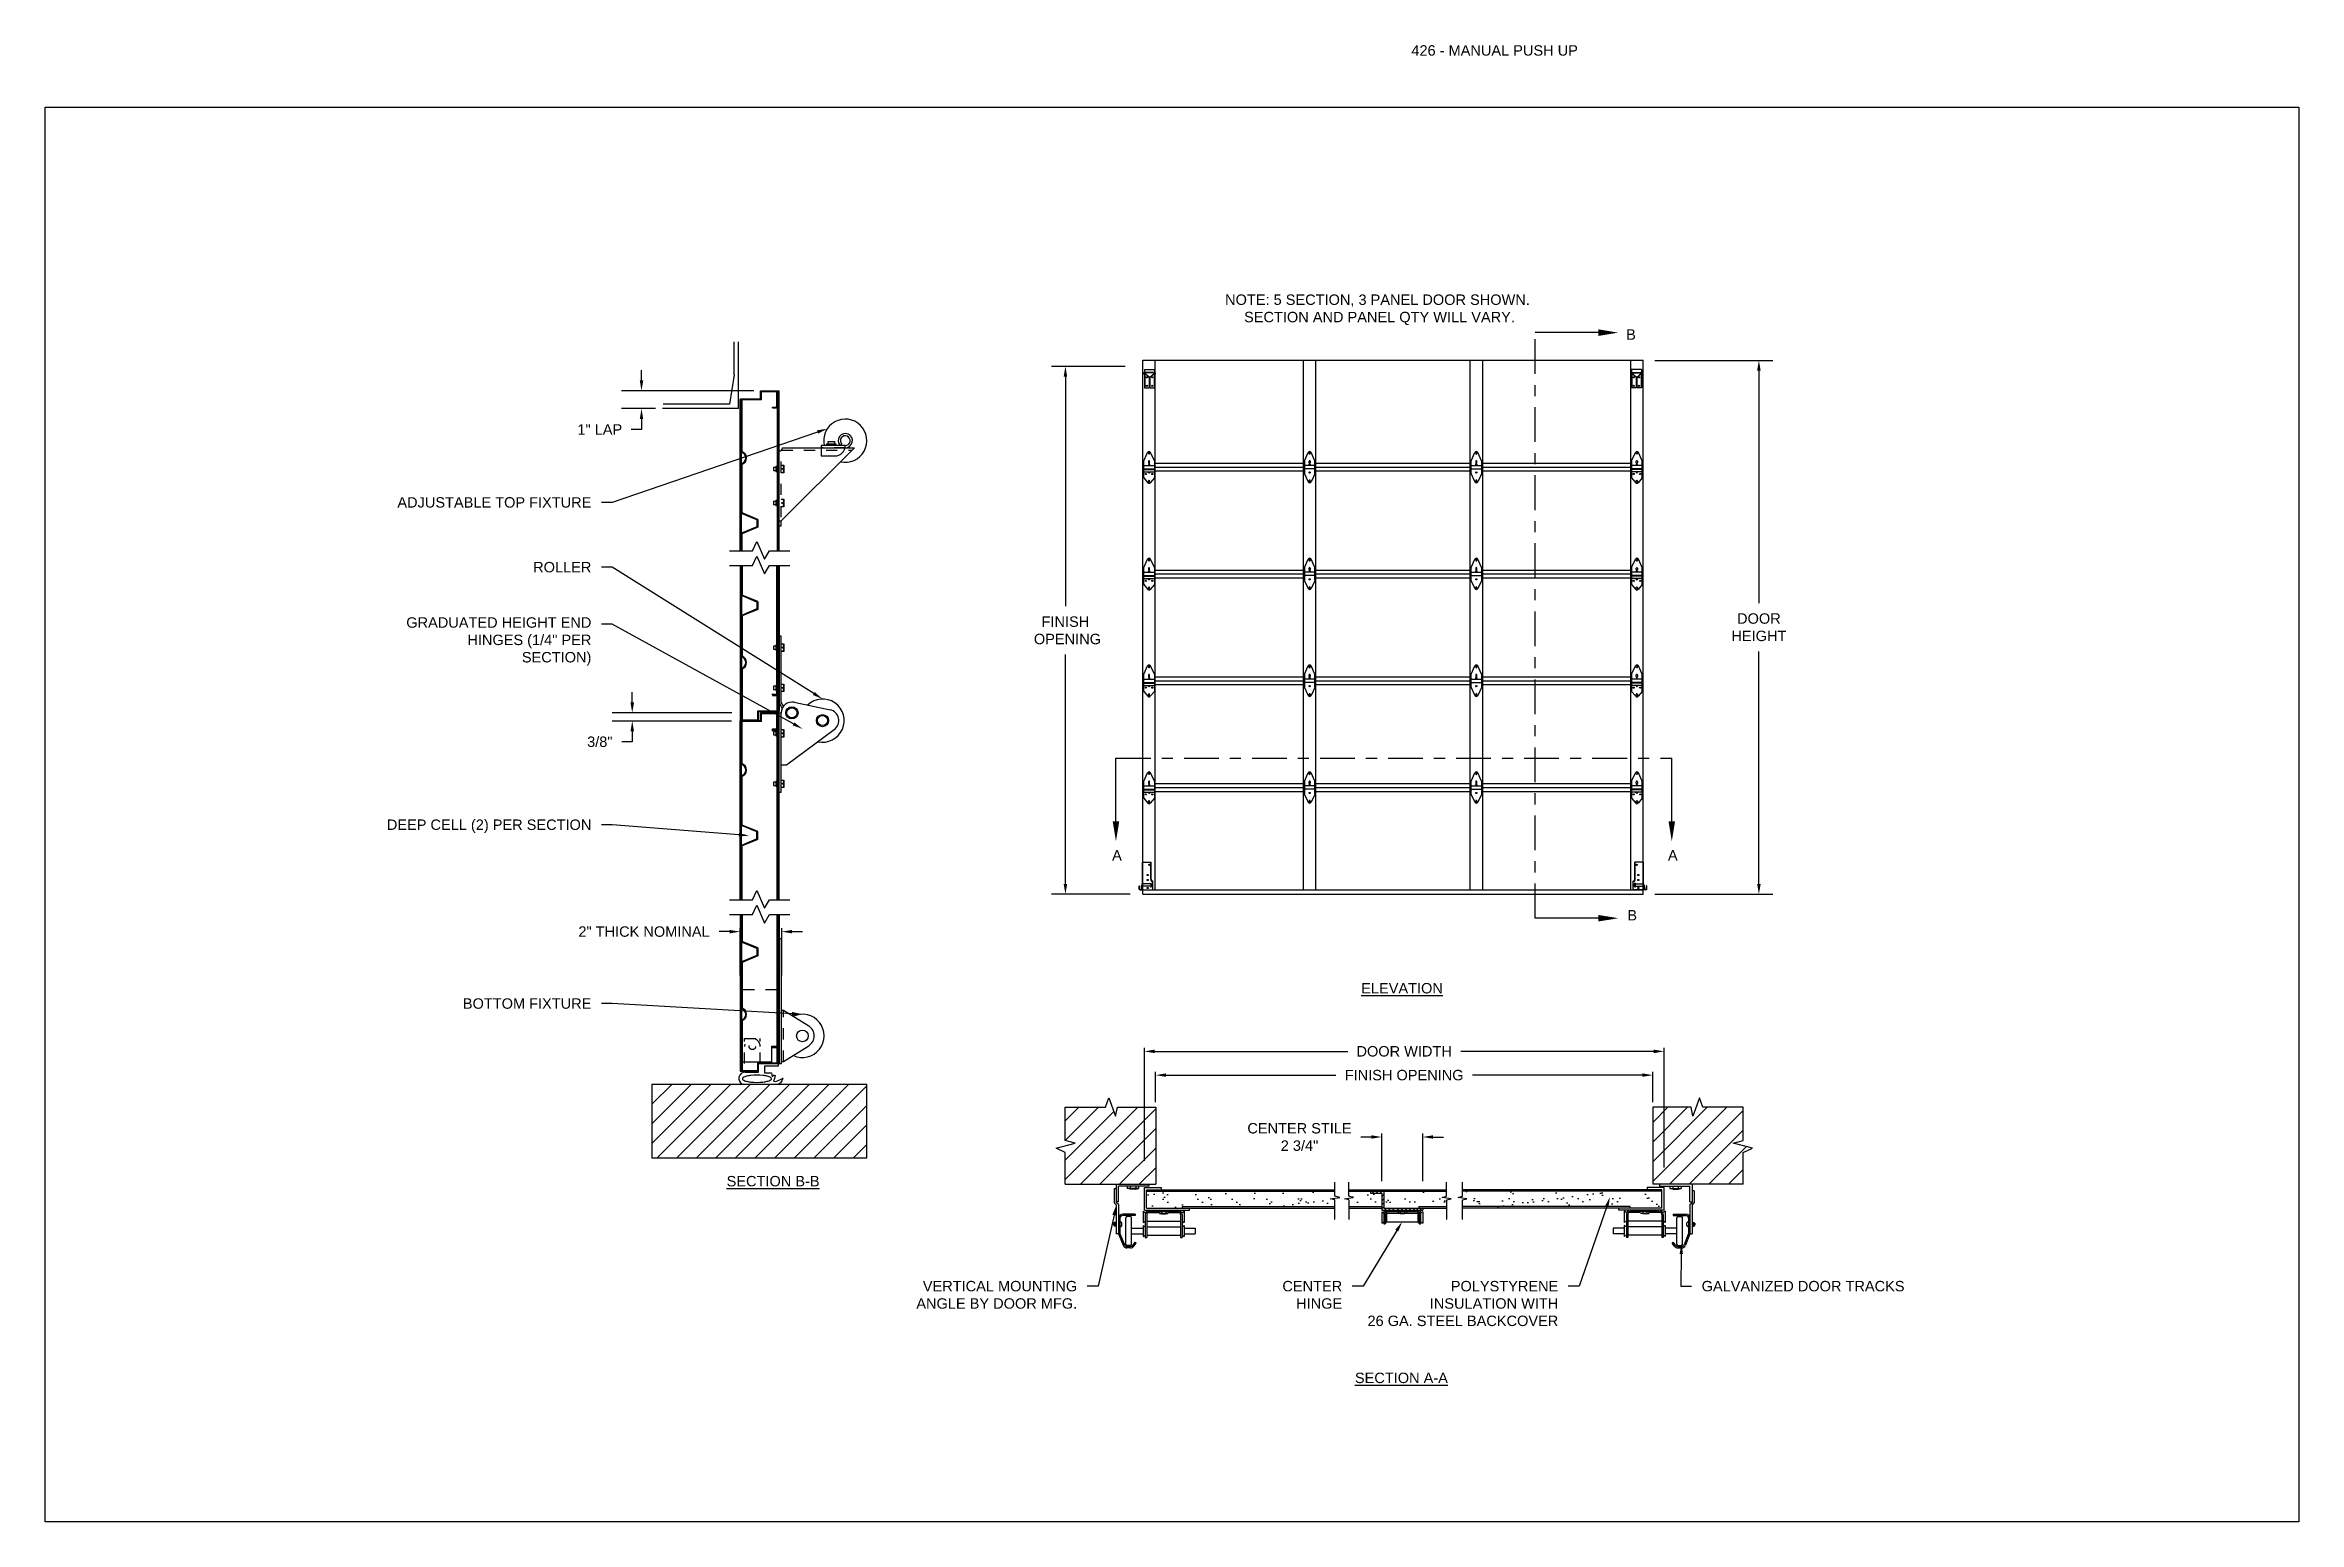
# Model space of a CAD drawing. Header units: inches. Extents: x 168.8 to 189.1, y 234.4 to 247.7.
import ezdxf
from ezdxf import colors
from ezdxf.entities.mleader import LeaderData, LeaderLine
from ezdxf.math import Vec2, Vec3

# ---------------------------------------------------------------- set-up
doc = ezdxf.new("R2010")
doc.units = ezdxf.units.IN
doc.header["$LTSCALE"] = 0.25
doc.header["$MEASUREMENT"] = 0
doc.linetypes.add('CENTER', pattern=[2, 1.25, -0.25, 0.25, -0.25])
doc.linetypes.add('HIDDEN', pattern=[0.375, 0.25, -0.125])
for name, color, linetype in [('426 - NO WINDOW', 7, 'Continuous'), ('ANNOTATIONS', 1, 'Continuous'), ('SECTION CUTS', 6, 'CENTER')]:
    doc.layers.add(name, color=color, linetype=linetype)
doc.styles.add('ARIAL', font='arial.ttf', dxfattribs={"height": 0.09375})
doc.styles.get("Standard").update_dxf_attribs({"font": 'romans.shx'})
doc.dimstyles.new('DIMSTYLE_5', dxfattribs={"dimtxt": 0.0625, "dimasz": 0.15, "dimexe": 0.18, "dimexo": 0.0625, "dimgap": 0.09, "dimtad": 0, "dimtih": 1, "dimtoh": 1, "dimdec": 5, "dimlfac": 8, "dimzin": 4, "dimdsep": 46, "dimtxsty": 'Standard', "dimcen": 0.09, "dimadec": 0, "dimazin": 0, "dimtp": 0.03125, "dimtm": 0.03125, "dimtfac": 1, "dimtdec": 5, "dimtofl": 0, "dimtmove": 0, "dimatfit": 3, "dimfxl": 1, "dimtolj": 1, "dimtzin": 4, "dimarcsym": 0})
doc.dimstyles.new('STANDARD$0', dxfattribs={"dimtxt": 0.09375, "dimasz": 0.09375, "dimexe": 0.03125, "dimexo": 0.046875, "dimgap": 0.09, "dimtad": 0, "dimtih": 1, "dimtoh": 1, "dimdec": 4, "dimzin": 0, "dimdsep": 46, "dimtxsty": 'ARIAL', "dimcen": 0.09, "dimadec": 0, "dimazin": 0, "dimtfac": 1, "dimtdec": 4, "dimtofl": 0, "dimtmove": 0, "dimatfit": 1, "dimfxl": 1, "dimtolj": 1, "dimtzin": 0, "dimarcsym": 0})

msp = doc.modelspace()

# ---------------------------------------------------------------- texts
at = {"layer": 'ANNOTATIONS', "insert": (181.06988, 247.74099), "char_height": 0.09375, "width": 6.6097632, "attachment_point": 1, "line_spacing_factor": 0.86134, "style": 'ARIAL'}
msp.add_mtext('426 - MANUAL PUSH UP', dxfattribs=at)
at = {"layer": 'ANNOTATIONS', "char_height": 0.09375, "attachment_point": 2, "style": 'ARIAL'}
for s, insert, width in [('NOTE: 5 SECTION, 3 PANEL DOOR SHOWN.  SECTION AND PANEL QTY WILL VARY. ', (180.78301, 245.49708), 3.0834986), ('{\\LELEVATION}', (180.9861, 239.29842), 3.0834986), ('{\\LSECTION B-B}', (175.32494, 237.56155), 1.3823677), ('{\\LSECTION A-A}', (180.9802, 235.79064), 1.3823677)]:
    msp.add_mtext(s, dxfattribs=dict(at, insert=insert, width=width))
at = {"layer": 'SECTION CUTS', "style": 'ARIAL'}
for s, p in [('B', (183.0032, 245.08975)), ('A', (178.37639, 240.40136)), ('A', (183.37939, 240.40136)), ('B', (183.01388, 239.86166))]:
    msp.add_text(s, height=0.09375, dxfattribs=at).set_placement(p)

# ---------------------------------------------------------------- blocks, each defined once
blk = doc.blocks.new('*D1')
at = {"layer": 'ANNOTATIONS', "color": 0, "lineweight": -2, "transparency": 16777216}
for p, q in [((183.261, 244.904), (184.323, 244.904)), ((184.198, 244.811), (184.198, 242.718)), ((184.198, 240.191), (184.198, 242.283)), ((183.261, 240.097), (184.323, 240.097))]:
    blk.add_line(p, q, dxfattribs=at)
at = {"layer": 'ANNOTATIONS', "color": 0, "transparency": 16777216}
for points in [[(184.182, 244.811), (184.214, 244.811), (184.198, 244.904)], [(184.182, 240.191), (184.214, 240.191), (184.198, 240.097)]]:
    blk.add_solid(points, dxfattribs=at)
at = {"layer": 'defpoints', "color": 0, "transparency": 16777216}
for p in [(183.155, 244.904), (183.155, 240.097), (184.198, 240.097)]:
    blk.add_point(p, dxfattribs=at)
at = {"layer": 'ANNOTATIONS', "color": 0, "transparency": 16777216, "insert": (184.198, 242.501), "char_height": 0.0938, "attachment_point": 5, "style": 'ARIAL'}
blk.add_mtext('\\A1;DOOR\\PHEIGHT', dxfattribs=at)
blk = doc.blocks.new('*D2')
at = {"layer": 'ANNOTATIONS', "color": 0, "lineweight": -2, "transparency": 16777216}
for p, q in [((178.495, 244.85), (177.831, 244.85)), ((177.956, 244.756), (177.956, 242.691)), ((177.956, 240.191), (177.956, 242.256)), ((178.54, 240.097), (177.831, 240.097))]:
    blk.add_line(p, q, dxfattribs=at)
at = {"layer": 'ANNOTATIONS', "color": 0, "transparency": 16777216}
for points in [[(177.94, 244.756), (177.972, 244.756), (177.956, 244.85)], [(177.94, 240.191), (177.972, 240.191), (177.956, 240.097)]]:
    blk.add_solid(points, dxfattribs=at)
at = {"layer": 'defpoints', "color": 0, "transparency": 16777216}
for p in [(178.601, 244.85), (177.956, 240.097), (178.646, 240.097)]:
    blk.add_point(p, dxfattribs=at)
at = {"layer": 'ANNOTATIONS', "color": 0, "transparency": 16777216, "insert": (177.956, 242.473), "char_height": 0.0938, "attachment_point": 5, "style": 'ARIAL'}
blk.add_mtext('\\A1;FINISH\\P OPENING', dxfattribs=at)
blk = doc.blocks.new('*D3')
at = {"layer": 'ANNOTATIONS', "color": 0, "lineweight": -2, "transparency": 16777216}
for p, q in [((178.768, 238.227), (178.768, 238.5)), ((178.862, 238.469), (180.39, 238.469)), ((183.149, 238.469), (181.621, 238.469)), ((183.243, 238.227), (183.243, 238.5))]:
    blk.add_line(p, q, dxfattribs=at)
at = {"layer": 'ANNOTATIONS', "color": 0, "transparency": 16777216}
for points in [[(178.862, 238.485), (178.862, 238.454), (178.768, 238.469)], [(183.149, 238.485), (183.149, 238.454), (183.243, 238.469)]]:
    blk.add_solid(points, dxfattribs=at)
at = {"layer": 'defpoints', "color": 0, "transparency": 16777216}
for p in [(183.243, 238.469), (178.768, 238.18), (183.243, 238.18)]:
    blk.add_point(p, dxfattribs=at)
at = {"layer": 'ANNOTATIONS', "color": 0, "transparency": 16777216, "insert": (181.005, 238.469), "char_height": 0.09375, "attachment_point": 5, "style": 'ARIAL'}
blk.add_mtext('\\A1;FINISH OPENING', dxfattribs=at)
blk = doc.blocks.new('*D4')
at = {"layer": 'ANNOTATIONS', "color": 0, "lineweight": -2, "transparency": 16777216}
for p, q in [((178.667, 237.699), (178.667, 238.714)), ((178.76, 238.683), (180.497, 238.683)), ((183.251, 238.683), (181.514, 238.683)), ((183.344, 237.639), (183.344, 238.714))]:
    blk.add_line(p, q, dxfattribs=at)
at = {"layer": 'ANNOTATIONS', "color": 0, "transparency": 16777216}
for points in [[(178.76, 238.699), (178.76, 238.667), (178.667, 238.683)], [(183.251, 238.699), (183.251, 238.667), (183.344, 238.683)]]:
    blk.add_solid(points, dxfattribs=at)
at = {"layer": 'defpoints', "color": 0, "transparency": 16777216}
for p in [(178.667, 238.683), (178.667, 237.652), (183.344, 237.592)]:
    blk.add_point(p, dxfattribs=at)
at = {"layer": 'ANNOTATIONS', "color": 0, "transparency": 16777216, "insert": (181.005, 238.683), "char_height": 0.09375, "attachment_point": 5, "style": 'ARIAL'}
blk.add_mtext('\\A1;DOOR WIDTH', dxfattribs=at)
blk = doc.blocks.new('*D5')
at = {"layer": 'ANNOTATIONS', "color": 0, "lineweight": -2, "transparency": 16777216}
for p, q in [((180.709, 237.912), (180.615, 237.912)), ((180.803, 237.516), (180.803, 237.944)), ((181.172, 237.516), (181.172, 237.944)), ((181.265, 237.912), (181.359, 237.912))]:
    blk.add_line(p, q, dxfattribs=at)
at = {"layer": 'ANNOTATIONS', "color": 0, "transparency": 16777216}
for points in [[(180.709, 237.928), (180.709, 237.897), (180.803, 237.912)], [(181.265, 237.928), (181.265, 237.897), (181.172, 237.912)]]:
    blk.add_solid(points, dxfattribs=at)
at = {"layer": 'defpoints', "color": 0, "transparency": 16777216}
for p in [(181.172, 237.912), (180.803, 237.47), (181.172, 237.47)]:
    blk.add_point(p, dxfattribs=at)
at = {"layer": 'ANNOTATIONS', "color": 0, "transparency": 16777216, "insert": (180.063, 237.912), "char_height": 0.09375, "attachment_point": 5, "style": 'ARIAL'}
blk.add_mtext('\\A1;CENTER STILE \\P2 3/4"', dxfattribs=at)
blk = doc.blocks.new('*D6')
at = {"layer": 'ANNOTATIONS', "color": 0, "lineweight": -2, "transparency": 16777216}
for p, q in [((174.14, 244.723), (174.14, 244.816)), ((175.15, 244.629), (173.96, 244.629)), ((174.266, 244.47), (173.96, 244.47)), ((174.14, 244.282), (174.046, 244.282)), ((174.14, 244.376), (174.14, 244.282))]:
    blk.add_line(p, q, dxfattribs=at)
at = {"layer": 'ANNOTATIONS', "color": 0, "transparency": 16777216}
for points in [[(174.125, 244.723), (174.156, 244.723), (174.14, 244.629)], [(174.125, 244.376), (174.156, 244.376), (174.14, 244.47)]]:
    blk.add_solid(points, dxfattribs=at)
at = {"layer": 'defpoints', "color": 0, "transparency": 16777216}
for p in [(174.14, 244.47), (174.328, 244.47), (175.213, 244.629)]:
    blk.add_point(p, dxfattribs=at)
at = {"layer": 'ANNOTATIONS', "color": 0, "transparency": 16777216, "insert": (173.765, 244.282), "char_height": 0.0938, "attachment_point": 5, "style": 'ARIAL'}
blk.add_mtext('\\A1;1" LAP', dxfattribs=at)
blk = doc.blocks.new('*D7')
at = {"layer": 'ANNOTATIONS', "color": 0, "lineweight": -2, "transparency": 16777216}
for p, q in [((174.057, 241.824), (174.057, 241.918)), ((174.952, 241.73), (173.877, 241.73)), ((174.951, 241.657), (173.877, 241.657)), ((174.057, 241.47), (173.963, 241.47)), ((174.057, 241.564), (174.057, 241.47))]:
    blk.add_line(p, q, dxfattribs=at)
at = {"layer": 'ANNOTATIONS', "color": 0, "transparency": 16777216}
for points in [[(174.041, 241.824), (174.073, 241.824), (174.057, 241.73)], [(174.041, 241.564), (174.073, 241.564), (174.057, 241.657)]]:
    blk.add_solid(points, dxfattribs=at)
at = {"layer": 'defpoints', "color": 0, "transparency": 16777216}
for p in [(174.057, 241.657), (175.013, 241.657), (175.015, 241.73)]:
    blk.add_point(p, dxfattribs=at)
at = {"layer": 'ANNOTATIONS', "color": 0, "transparency": 16777216, "insert": (173.765, 241.47), "char_height": 0.0938, "attachment_point": 5, "style": 'ARIAL'}
blk.add_mtext('\\A1;3/8"', dxfattribs=at)
blk = doc.blocks.new('*D8')
at = {"layer": 'ANNOTATIONS', "color": 0, "lineweight": -2, "transparency": 16777216}
for p, q in [((175.028, 239.365), (175.028, 239.792)), ((175.402, 239.365), (175.402, 239.792)), ((174.934, 239.761), (174.84, 239.761)), ((175.495, 239.761), (175.589, 239.761))]:
    blk.add_line(p, q, dxfattribs=at)
at = {"layer": 'ANNOTATIONS', "color": 0, "transparency": 16777216}
for points in [[(174.934, 239.776), (174.934, 239.745), (175.028, 239.761)], [(175.495, 239.776), (175.495, 239.745), (175.402, 239.761)]]:
    blk.add_solid(points, dxfattribs=at)
at = {"layer": 'defpoints', "color": 0, "transparency": 16777216}
for p in [(175.402, 239.761), (175.028, 239.318), (175.402, 239.318)]:
    blk.add_point(p, dxfattribs=at)
at = {"layer": 'ANNOTATIONS', "color": 0, "transparency": 16777216, "insert": (174.163, 239.761), "char_height": 0.09375, "attachment_point": 5, "style": 'ARIAL'}
blk.add_mtext('\\A1;2" THICK NOMINAL', dxfattribs=at)

# ---------------------------------------------------------------- dimensions: what is measured, and where the dimension line sits
at = {"layer": 'ANNOTATIONS'}
for base, p1, p2, text, picture, middle in [((184.19798, 240.09712), (183.15488, 244.90444), (183.15488, 240.09712), 'DOOR\\PHEIGHT', '*D1', (184.19798, 242.50078)), ((177.95599, 240.09712), (178.60104, 244.84973), (178.64592, 240.09712), 'FINISH\\P OPENING', '*D2', (177.95599, 242.47342))]:
    dim = msp.add_linear_dim(base=base, p1=p1, p2=p2, angle=90, text=text, dimstyle='STANDARD$0', override={"dimexe": 0.125, "dimexo": 0.10625, "dimcen": 0.153, "dimtmove": 1}, dxfattribs=at)
    dim.commit()
    dim.dimension.update_dxf_attribs({"geometry": picture, "text_midpoint": middle})
for base, p1, p2, text, picture, middle in [((174.1402, 244.4697), (175.21268, 244.62888), (174.32844, 244.4697), '1" LAP', '*D6', (173.7648, 244.2822)), ((174.05701, 241.65725), (175.01452, 241.73031), (175.01343, 241.65725), '3/8"', '*D7', (173.7648, 241.46975))]:
    dim = msp.add_linear_dim(base=base, p1=p1, p2=p2, angle=270, text=text, dimstyle='DIMSTYLE_5', override={"dimtxt": 0.08, "dimasz": 0.09375, "dimdec": 3, "dimlunit": 4, "dimtxsty": 'ARIAL'}, dxfattribs=at)
    dim.commit()
    dim.dimension.update_dxf_attribs({"geometry": picture, "text_midpoint": middle, "dimtype": 160})
for base, p1, p2, text, picture, middle in [((175.40158, 239.76079), (175.02752, 239.3179), (175.40158, 239.3179), '2" THICK NOMINAL', '*D8', (174.16341, 239.76079)), ((181.17165, 237.91242), (180.80292, 237.46953), (181.17165, 237.46953), 'CENTER STILE \\P2 3/4"', '*D5', (180.06281, 237.91242))]:
    dim = msp.add_linear_dim(base=base, p1=p1, p2=p2, text=text, dimstyle='STANDARD$0', dxfattribs=at)
    dim.commit()
    dim.dimension.update_dxf_attribs({"geometry": picture, "text_midpoint": middle, "dimtype": 160})
for base, p1, p2, text, picture, middle in [((178.66663, 238.6831), (183.34428, 237.59209), (178.66663, 237.65169), 'DOOR WIDTH', '*D4', (181.00545, 238.6831)), ((183.24256, 238.46916), (178.76834, 238.18016), (183.24256, 238.18016), 'FINISH OPENING', '*D3', (181.00545, 238.46916))]:
    dim = msp.add_linear_dim(base=base, p1=p1, p2=p2, text=text, dimstyle='STANDARD$0', dxfattribs=at)
    dim.commit()
    dim.dimension.update_dxf_attribs({"geometry": picture, "text_midpoint": middle})

# ---------------------------------------------------------------- hatches: boundary and pattern name
at = {"layer": '426 - NO WINDOW'}
h = msp.add_hatch(dxfattribs=at)
h.set_pattern_fill('ANSI31', color=256, style=0)
h.set_pattern_definition([(45, (-0.36686, 1.20437), (-0.08838835, 0.08838835), [])])
h.paths.add_polyline_path([(176.16832, 238.38842), (174.23343, 238.38842), (174.23343, 237.72355), (176.16832, 237.72355)])
h = msp.add_hatch(dxfattribs=at)
h.set_pattern_fill('ANSI31', color=256)
h.paths.add_polyline_path([(178.76834, 238.18016), (178.42408, 238.18016), (178.40647, 238.10004), (178.34802, 238.26517), (178.31619, 238.18016), (177.95656, 238.18016), (177.95459, 238.17819), (177.95459, 237.88106), (178.04407, 237.85794), (177.87163, 237.81118), (177.95459, 237.77317), (177.95459, 237.4872), (178.76834, 237.4872)])
h.paths.add_polyline_path([(184.13927, 237.81118), (183.96684, 237.85794), (184.05631, 237.88106), (184.05631, 238.17819), (184.05434, 238.18016), (183.69471, 238.18016), (183.66288, 238.26517), (183.60443, 238.10004), (183.58683, 238.18016), (183.24256, 238.18016), (183.24256, 237.4872), (184.05631, 237.4872), (184.05631, 237.77317)])
h = msp.add_hatch(dxfattribs=at)
h.set_pattern_fill('AR-SAND', color=256, scale=0.1)
h.set_pattern_definition([(37.5, (0, 0), (-0.006299336, 0.19268238), [0, -0.152, 0, -0.17, 0, -0.1625]), (7.5, (0, 0), (0.17697767, 0.2822146), [0, -0.082, 0, -0.137, 0, -0.0525]), (327.5, (-0.123, 0), (0.31141419, 0.00056591), [0, -0.05, 0, -0.18, 0, -0.235]), (317.5, (-0.123, 0), (0.30061266, 0.08776756), [0, -0.025, 0, -0.118, 0, -0.135])])
h.paths.add_polyline_path([(180.38092, 237.34682), (180.34024, 237.35543), (180.42634, 237.36761), (180.38092, 237.37889), (180.38092, 237.42528), (178.6857, 237.42528), (178.6857, 237.27245), (179.00843, 237.27245), (179.00843, 237.28516), (180.38092, 237.28516)])
h.paths.add_polyline_path([(181.38749, 237.34682), (181.42817, 237.35543), (181.34755, 237.36761), (181.38749, 237.37889), (181.38749, 237.42528), (180.82199, 237.42528), (180.82199, 237.27245), (181.13598, 237.27245), (181.13598, 237.28516), (181.38749, 237.28516)])
h.paths.add_polyline_path([(183.32521, 237.42528), (181.52962, 237.42528), (181.52962, 237.37889), (181.48968, 237.36761), (181.5703, 237.35543), (181.52962, 237.34682), (181.52962, 237.28516), (183.03959, 237.28516), (183.03959, 237.27245), (183.32521, 237.27245)])
h.paths.add_polyline_path([(180.80292, 237.4062), (180.7012, 237.4062), (180.7012, 237.42528), (180.50752, 237.42528), (180.50752, 237.37889), (180.54746, 237.36761), (180.46684, 237.35543), (180.50752, 237.34682), (180.50752, 237.28516), (180.80292, 237.28516)])

# ---------------------------------------------------------------- linework, layer by layer
for p, q in [((174.9741, 244.7733), (174.9741, 245.07068)), ((175.01349, 244.4697), (175.01349, 245.07068)), ((178.65403, 244.90444), (183.15488, 244.90444)), ((178.65403, 240.09712), (178.65403, 244.90444)), ((178.7642, 240.13718), (178.7642, 244.90444)), ((180.09919, 240.13718), (180.09919, 244.90444)), ((180.20936, 240.13718), (180.20936, 244.90444)), ((181.59956, 240.13718), (181.59956, 244.90444)), ((181.70973, 244.90444), (181.70973, 240.13718)), ((183.04472, 240.13718), (183.04472, 244.90444)), ((183.15488, 240.09712), (183.15488, 244.90444)), ((174.9741, 244.7733), (174.93238, 244.5091)), ((178.662, 244.79116), (178.66159, 244.77949)), ((178.66572, 244.77935), (178.66159, 244.77949)), ((178.66613, 244.79102), (178.66572, 244.77935)), ((178.66644, 244.78684), (178.66644, 244.65594)), ((178.66892, 244.82056), (178.75723, 244.82056)), ((178.66892, 244.82056), (178.66892, 244.79434)), ((178.75659, 244.79434), (178.66957, 244.79434)), ((178.67049, 244.78684), (178.67049, 244.65594)), ((178.70925, 244.75152), (178.67049, 244.78662)), ((178.70925, 244.75152), (178.70925, 244.65594)), ((178.7169, 244.75152), (178.75567, 244.78662)), ((178.7169, 244.75152), (178.7169, 244.65594)), ((178.75567, 244.78684), (178.75567, 244.65594)), ((178.75723, 244.82056), (178.75723, 244.79434)), ((178.75972, 244.78684), (178.75972, 244.65594)), ((178.76003, 244.79102), (178.76043, 244.77935)), ((178.76043, 244.77935), (178.76456, 244.77949)), ((178.76415, 244.79116), (178.76456, 244.77949)), ((183.04476, 244.79116), (183.04436, 244.77949)), ((183.04848, 244.77935), (183.04436, 244.77949)), ((183.04889, 244.79102), (183.04848, 244.77935)), ((183.0492, 244.78684), (183.0492, 244.65594)), ((183.14, 244.82056), (183.05168, 244.82056)), ((183.05168, 244.82056), (183.05168, 244.79434)), ((183.05233, 244.79434), (183.13935, 244.79434)), ((183.05325, 244.78684), (183.05325, 244.65594)), ((183.09202, 244.75152), (183.05325, 244.78662)), ((183.09202, 244.75152), (183.09202, 244.65594)), ((183.09966, 244.75152), (183.13843, 244.78662)), ((183.09966, 244.75152), (183.09966, 244.65594)), ((183.13843, 244.78684), (183.13843, 244.65594)), ((183.14, 244.82056), (183.14, 244.79434)), ((183.14248, 244.78684), (183.14248, 244.65594)), ((183.14279, 244.79102), (183.14319, 244.77935)), ((183.14319, 244.77935), (183.14732, 244.77949)), ((183.14691, 244.79116), (183.14732, 244.77949)), ((175.01349, 244.4697), (174.32844, 244.4697)), ((174.93238, 244.5091), (174.33445, 244.5091)), ((175.02752, 243.18952), (175.02752, 244.55575)), ((175.21268, 244.55575), (175.02752, 244.55575)), ((175.03924, 243.18952), (175.03924, 244.55575)), ((175.21924, 244.54919), (175.0458, 244.54919)), ((175.0458, 244.08182), (175.0458, 244.54919)), ((175.21268, 244.62888), (175.37814, 244.62888)), ((175.21268, 244.55575), (175.21268, 244.62888)), ((175.21924, 244.62231), (175.35986, 244.62231)), ((175.21924, 244.54919), (175.21924, 244.62231)), ((175.31955, 244.477), (175.31955, 244.48356)), ((175.31955, 244.48356), (175.35986, 244.48356)), ((175.31955, 244.477), (175.36643, 244.477)), ((175.35986, 244.48356), (175.35986, 244.62231)), ((175.36093, 244.47204), (175.36093, 243.19147)), ((175.36643, 243.18952), (175.36643, 244.62888)), ((175.37814, 243.18952), (175.37814, 244.62888)), ((178.66644, 244.65594), (178.70925, 244.65594)), ((178.7169, 244.65594), (178.75972, 244.65594)), ((183.09202, 244.65594), (183.0492, 244.65594)), ((183.14248, 244.65594), (183.09966, 244.65594)), ((176.05689, 244.1165), (175.39802, 243.46025)), ((175.40967, 244.1165), (176.05689, 244.1165)), ((175.97433, 244.13675), (175.7574, 244.13675)), ((175.7574, 244.13675), (175.7574, 244.043)), ((175.80782, 244.15292), (175.88889, 244.15292)), ((175.80782, 244.13675), (175.80782, 244.15292)), ((175.82068, 244.17351), (175.87859, 244.17351)), ((175.82068, 244.15292), (175.82068, 244.17351)), ((175.87859, 244.17351), (175.87859, 244.15292)), ((175.88889, 244.15292), (175.88889, 244.13675)), ((175.92749, 244.13675), (175.94281, 244.15002)), ((178.66133, 244.00036), (178.69611, 244.07565)), ((178.70406, 244.07413), (178.70406, 244.06515)), ((178.71419, 244.06515), (178.71419, 244.07413)), ((178.75691, 244.00036), (178.72214, 244.07565)), ((180.10653, 244.00036), (180.1413, 244.07565)), ((180.14925, 244.06515), (180.14925, 244.07413)), ((180.15938, 244.07413), (180.15938, 244.06515)), ((180.2021, 244.00036), (180.16733, 244.07565)), ((181.60681, 244.00036), (181.64158, 244.07565)), ((181.64953, 244.07413), (181.64953, 244.06515)), ((181.65967, 244.06515), (181.65967, 244.07413)), ((181.70239, 244.00036), (181.66762, 244.07565)), ((183.052, 244.00036), (183.08678, 244.07565)), ((183.09473, 244.06515), (183.09473, 244.07413)), ((183.10486, 244.07413), (183.10486, 244.06515)), ((183.14758, 244.00036), (183.11281, 244.07565)), ((175.0458, 243.53081), (175.0458, 243.9698)), ((175.32856, 243.94016), (175.32856, 243.91203)), ((175.34799, 243.94016), (175.32856, 243.94016)), ((175.32856, 243.91203), (175.34718, 243.91203)), ((175.34799, 243.94825), (175.34799, 243.90379)), ((175.35925, 243.94825), (175.34799, 243.94825)), ((175.34799, 243.90379), (175.35925, 243.90379)), ((175.41359, 243.92625), (175.39773, 243.92625)), ((175.39802, 243.95959), (175.42102, 243.95959)), ((175.42102, 243.89291), (175.39802, 243.89291)), ((175.42102, 243.95959), (175.42102, 243.89291)), ((175.7574, 244.043), (175.88058, 244.043)), ((178.65403, 243.97803), (178.66133, 243.97803)), ((178.65403, 243.93), (178.65403, 243.95603)), ((178.65403, 243.95603), (178.65785, 243.95353)), ((178.65403, 243.93), (178.65785, 243.9325)), ((178.65403, 243.92401), (178.65785, 243.92151)), ((178.65403, 243.89798), (178.65403, 243.92401)), ((178.65403, 243.89798), (178.65785, 243.90048)), ((178.65785, 243.84637), (178.65785, 243.96165)), ((178.65785, 243.96165), (178.66133, 243.96165)), ((178.66133, 243.84637), (178.66133, 244.00036)), ((178.66133, 243.95783), (178.75691, 243.95783)), ((178.66133, 243.9282), (178.75691, 243.9282)), ((178.66133, 243.92151), (178.75691, 243.92151)), ((178.66133, 243.90048), (178.75691, 243.90048)), ((178.70406, 243.99512), (178.70406, 243.98136)), ((178.71419, 243.98136), (178.71419, 243.99512)), ((178.75691, 244.00036), (178.75691, 243.84637)), ((178.75691, 243.97803), (180.10653, 243.97803)), ((178.75691, 243.96165), (178.76039, 243.96165)), ((178.76039, 243.96165), (178.76039, 243.84637)), ((178.76421, 243.95603), (178.76039, 243.95353)), ((178.76421, 243.93), (178.76039, 243.9325)), ((178.76421, 243.92401), (178.76039, 243.92151)), ((178.76421, 243.89798), (178.76039, 243.90048)), ((178.7642, 243.94298), (180.10653, 243.94298)), ((178.7642, 243.90792), (180.10653, 243.90792)), ((178.76421, 243.93), (178.76421, 243.95603)), ((178.76421, 243.89798), (178.76421, 243.92401)), ((180.09922, 243.93), (180.09922, 243.95603)), ((180.09922, 243.95603), (180.10305, 243.95353)), ((180.09922, 243.93), (180.10305, 243.9325)), ((180.10653, 243.96165), (180.10305, 243.96165)), ((180.10305, 243.96165), (180.10305, 243.8932)), ((180.10305, 243.8932), (180.1413, 243.81038)), ((180.10653, 244.00036), (180.10653, 243.88567)), ((180.2021, 243.95783), (180.10653, 243.95783)), ((180.2021, 243.9282), (180.10653, 243.9282)), ((180.14925, 243.98136), (180.14925, 243.99512)), ((180.15938, 243.99512), (180.15938, 243.98136)), ((180.20558, 243.8932), (180.16733, 243.81038)), ((180.2021, 243.88567), (180.2021, 244.00036)), ((180.2021, 243.97803), (181.59956, 243.97803)), ((180.20558, 243.96165), (180.2021, 243.96165)), ((180.2021, 243.94298), (181.59956, 243.94298)), ((180.2021, 243.90792), (181.59956, 243.90792)), ((180.20558, 243.8932), (180.20558, 243.96165)), ((180.20941, 243.95603), (180.20558, 243.95353)), ((180.20941, 243.93), (180.20558, 243.9325)), ((180.20941, 243.93), (180.20941, 243.95603)), ((181.59951, 243.93), (181.59951, 243.95603)), ((181.59951, 243.95603), (181.60333, 243.95353)), ((181.59951, 243.93), (181.60333, 243.9325)), ((181.60333, 243.8932), (181.60333, 243.96165)), ((181.60333, 243.96165), (181.60681, 243.96165)), ((181.60333, 243.8932), (181.64158, 243.81038)), ((181.60681, 243.88567), (181.60681, 244.00036)), ((181.60681, 243.95783), (181.70239, 243.95783)), ((181.60681, 243.9282), (181.70239, 243.9282)), ((181.64953, 243.99512), (181.64953, 243.98136)), ((181.65967, 243.98136), (181.65967, 243.99512)), ((181.70587, 243.8932), (181.66762, 243.81038)), ((181.70239, 244.00036), (181.70239, 243.88567)), ((181.70239, 243.96165), (181.70587, 243.96165)), ((181.70587, 243.96165), (181.70587, 243.8932)), ((181.70969, 243.95603), (181.70587, 243.95353)), ((181.70969, 243.93), (181.70587, 243.9325)), ((181.70969, 243.93), (181.70969, 243.95603)), ((181.70973, 243.97803), (183.052, 243.97803)), ((181.70973, 243.94298), (183.04472, 243.94298)), ((181.70973, 243.90792), (183.04472, 243.90792)), ((183.0447, 243.95603), (183.04853, 243.95353)), ((183.0447, 243.93), (183.0447, 243.95603)), ((183.0447, 243.93), (183.04853, 243.9325)), ((183.0447, 243.92401), (183.04853, 243.92151)), ((183.0447, 243.89798), (183.0447, 243.92401)), ((183.0447, 243.89798), (183.04853, 243.90048)), ((183.04853, 243.96165), (183.04853, 243.84637)), ((183.052, 243.96165), (183.04853, 243.96165)), ((183.052, 244.00036), (183.052, 243.84637)), ((183.14758, 243.95783), (183.052, 243.95783)), ((183.14758, 243.9282), (183.052, 243.9282)), ((183.14758, 243.92151), (183.052, 243.92151)), ((183.14758, 243.90048), (183.052, 243.90048)), ((183.09473, 243.98136), (183.09473, 243.99512)), ((183.10486, 243.99512), (183.10486, 243.98136)), ((183.14758, 243.84637), (183.14758, 244.00036)), ((183.14758, 243.97803), (183.15488, 243.97803)), ((183.15106, 243.96165), (183.14758, 243.96165)), ((183.15106, 243.84637), (183.15106, 243.96165)), ((183.15488, 243.95603), (183.15106, 243.95353)), ((183.15488, 243.93), (183.15106, 243.9325)), ((183.15488, 243.92401), (183.15106, 243.92151)), ((183.15488, 243.89798), (183.15106, 243.90048)), ((183.15488, 243.93), (183.15488, 243.95603)), ((183.15488, 243.89798), (183.15488, 243.92401)), ((175.39802, 243.6529), (175.42102, 243.6529)), ((175.42102, 243.6529), (175.42102, 243.58622)), ((178.65785, 243.84637), (178.66133, 243.84637)), ((178.66133, 243.84637), (178.69813, 243.80238)), ((178.70406, 243.82012), (178.70406, 243.81114)), ((178.71419, 243.81114), (178.71419, 243.82012)), ((178.75691, 243.84637), (178.72012, 243.80238)), ((178.75691, 243.84637), (178.76039, 243.84637)), ((180.14925, 243.81114), (180.14925, 243.82089)), ((180.15938, 243.82089), (180.15938, 243.81114)), ((181.64953, 243.82089), (181.64953, 243.81114)), ((181.65967, 243.81114), (181.65967, 243.82089)), ((183.052, 243.84637), (183.04853, 243.84637)), ((183.052, 243.84637), (183.0888, 243.80238)), ((183.09473, 243.81114), (183.09473, 243.82012)), ((183.10486, 243.82012), (183.10486, 243.81114)), ((183.14758, 243.84637), (183.11079, 243.80238)), ((183.15106, 243.84637), (183.14758, 243.84637)), ((175.17986, 243.4683), (175.03924, 243.52642)), ((175.18643, 243.47269), (175.0458, 243.53081)), ((175.17986, 243.4683), (175.17986, 243.40583)), ((175.18643, 243.47269), (175.18643, 243.40144)), ((175.32856, 243.63347), (175.32856, 243.60534)), ((175.34799, 243.63347), (175.32856, 243.63347)), ((175.32856, 243.60534), (175.34718, 243.60534)), ((175.34799, 243.64156), (175.34799, 243.5971)), ((175.35925, 243.64156), (175.34799, 243.64156)), ((175.34799, 243.5971), (175.35925, 243.5971)), ((175.37814, 243.46025), (175.39802, 243.46025)), ((175.41359, 243.61956), (175.39773, 243.61956)), ((175.42102, 243.58622), (175.39802, 243.58622)), ((175.39802, 243.41338), (175.39802, 243.46025)), ((175.17986, 243.40583), (175.03924, 243.3477)), ((175.18643, 243.40144), (175.0458, 243.34331)), ((175.0458, 243.18952), (175.0458, 243.34331)), ((175.14006, 243.18952), (175.17857, 243.2736)), ((175.17857, 243.2736), (175.24844, 243.11351)), ((175.37814, 243.41338), (175.39802, 243.41338)), ((174.93347, 243.18952), (175.14006, 243.18952)), ((174.93347, 243.05721), (175.14006, 243.05721)), ((175.02752, 243.05721), (175.02752, 241.66152)), ((175.03924, 243.05721), (175.03924, 241.66152)), ((175.0458, 243.05721), (175.0458, 242.79099)), ((175.14006, 243.05721), (175.17857, 243.14128)), ((175.17857, 243.14128), (175.24844, 242.9812)), ((175.24844, 243.11351), (175.29355, 243.18952)), ((175.24844, 242.9812), (175.29355, 243.05721)), ((175.29355, 243.18952), (175.47653, 243.18952)), ((175.29355, 243.05721), (175.47653, 243.05721)), ((175.35963, 241.89896), (175.35963, 243.05721)), ((175.36643, 243.05721), (175.36643, 241.74131)), ((175.37814, 243.05721), (175.37814, 241.74131)), ((178.66133, 243.0389), (178.69611, 243.11418)), ((178.66133, 242.8849), (178.66133, 243.0389)), ((178.70406, 243.11266), (178.70406, 243.10368)), ((178.71419, 243.10368), (178.71419, 243.11266)), ((178.75691, 243.0389), (178.72214, 243.11418)), ((178.75691, 243.0389), (178.75691, 242.8849)), ((180.10653, 243.0389), (180.1413, 243.11418)), ((180.10653, 243.0389), (180.10653, 242.9242)), ((180.14925, 243.10368), (180.14925, 243.11266)), ((180.15938, 243.11266), (180.15938, 243.10368)), ((180.2021, 243.0389), (180.16733, 243.11418)), ((180.2021, 242.9242), (180.2021, 243.0389)), ((181.60681, 243.0389), (181.64158, 243.11418)), ((181.60681, 242.9242), (181.60681, 243.0389)), ((181.64953, 243.11266), (181.64953, 243.10368)), ((181.65967, 243.10368), (181.65967, 243.11266)), ((181.70239, 243.0389), (181.66762, 243.11418)), ((181.70239, 243.0389), (181.70239, 242.9242)), ((183.052, 243.0389), (183.08678, 243.11418)), ((183.052, 243.0389), (183.052, 242.8849)), ((183.09473, 243.10368), (183.09473, 243.11266)), ((183.10486, 243.11266), (183.10486, 243.10368)), ((183.14758, 243.0389), (183.11281, 243.11418)), ((183.14758, 242.8849), (183.14758, 243.0389)), ((178.65403, 243.01657), (178.66133, 243.01657)), ((178.65403, 242.96853), (178.65403, 242.99457)), ((178.65403, 242.99457), (178.65785, 242.99206)), ((178.65403, 242.96853), (178.65785, 242.97104)), ((178.65403, 242.93651), (178.65403, 242.96255)), ((178.65403, 242.96255), (178.65785, 242.96004)), ((178.65403, 242.93651), (178.65785, 242.93902)), ((178.65785, 243.00019), (178.66133, 243.00019)), ((178.65785, 242.8849), (178.65785, 243.00019)), ((178.65785, 242.8849), (178.66133, 242.8849)), ((178.66133, 242.99636), (178.75691, 242.99636)), ((178.66133, 242.96674), (178.75691, 242.96674)), ((178.66133, 242.96004), (178.75691, 242.96004)), ((178.66133, 242.93902), (178.75691, 242.93902)), ((178.66133, 242.8849), (178.69813, 242.84091)), ((178.70406, 243.03366), (178.70406, 243.0199)), ((178.70406, 242.85866), (178.70406, 242.84967)), ((178.71419, 243.0199), (178.71419, 243.03366)), ((178.71419, 242.84967), (178.71419, 242.85866)), ((178.75691, 242.8849), (178.72012, 242.84091)), ((178.75691, 243.01657), (180.10653, 243.01657)), ((178.75691, 243.00019), (178.76039, 243.00019)), ((178.75691, 242.8849), (178.76039, 242.8849)), ((178.76039, 243.00019), (178.76039, 242.8849)), ((178.76421, 242.99457), (178.76039, 242.99206)), ((178.76421, 242.96853), (178.76039, 242.97104)), ((178.76421, 242.96255), (178.76039, 242.96004)), ((178.76421, 242.93651), (178.76039, 242.93902)), ((178.7642, 242.98151), (180.10653, 242.98151)), ((178.7642, 242.94646), (180.10653, 242.94646)), ((178.76421, 242.96853), (178.76421, 242.99457)), ((178.76421, 242.93651), (178.76421, 242.96255)), ((180.09922, 242.96853), (180.09922, 242.99457)), ((180.09922, 242.99457), (180.10305, 242.99206)), ((180.09922, 242.96853), (180.10305, 242.97104)), ((180.10653, 243.00019), (180.10305, 243.00019)), ((180.10305, 243.00019), (180.10305, 242.93174)), ((180.10305, 242.93174), (180.1413, 242.84892)), ((180.2021, 242.99636), (180.10653, 242.99636)), ((180.2021, 242.96674), (180.10653, 242.96674)), ((180.14925, 243.0199), (180.14925, 243.03366)), ((180.14925, 242.84967), (180.14925, 242.85942)), ((180.15938, 243.03366), (180.15938, 243.0199)), ((180.15938, 242.85942), (180.15938, 242.84967)), ((180.20558, 242.93174), (180.16733, 242.84892)), ((180.2021, 243.01657), (181.59956, 243.01657)), ((180.20558, 243.00019), (180.2021, 243.00019)), ((180.2021, 242.98151), (181.59956, 242.98151)), ((180.2021, 242.94646), (181.59956, 242.94646)), ((180.20558, 242.93174), (180.20558, 243.00019)), ((180.20941, 242.99457), (180.20558, 242.99206)), ((180.20941, 242.96853), (180.20558, 242.97104)), ((180.20941, 242.96853), (180.20941, 242.99457)), ((181.59951, 242.96853), (181.59951, 242.99457)), ((181.59951, 242.99457), (181.60333, 242.99206)), ((181.59951, 242.96853), (181.60333, 242.97104)), ((181.60333, 243.00019), (181.60681, 243.00019)), ((181.60333, 242.93174), (181.60333, 243.00019)), ((181.60333, 242.93174), (181.64158, 242.84892)), ((181.60681, 242.99636), (181.70239, 242.99636)), ((181.60681, 242.96674), (181.70239, 242.96674)), ((181.64953, 243.03366), (181.64953, 243.0199)), ((181.64953, 242.85942), (181.64953, 242.84967)), ((181.65967, 243.0199), (181.65967, 243.03366)), ((181.65967, 242.84967), (181.65967, 242.85942)), ((181.70587, 242.93174), (181.66762, 242.84892)), ((181.70239, 243.00019), (181.70587, 243.00019)), ((181.70587, 243.00019), (181.70587, 242.93174)), ((181.70969, 242.99457), (181.70587, 242.99206)), ((181.70969, 242.96853), (181.70587, 242.97104)), ((181.70969, 242.96853), (181.70969, 242.99457)), ((181.70973, 243.01657), (183.052, 243.01657)), ((181.70973, 242.98151), (183.04472, 242.98151)), ((181.70973, 242.94646), (183.04472, 242.94646)), ((183.0447, 242.99457), (183.04853, 242.99206)), ((183.0447, 242.96853), (183.0447, 242.99457)), ((183.0447, 242.96853), (183.04853, 242.97104)), ((183.0447, 242.96255), (183.04853, 242.96004)), ((183.0447, 242.93651), (183.0447, 242.96255)), ((183.0447, 242.93651), (183.04853, 242.93902)), ((183.052, 243.00019), (183.04853, 243.00019)), ((183.04853, 243.00019), (183.04853, 242.8849)), ((183.052, 242.8849), (183.04853, 242.8849)), ((183.14758, 242.99636), (183.052, 242.99636)), ((183.14758, 242.96674), (183.052, 242.96674)), ((183.14758, 242.96004), (183.052, 242.96004)), ((183.14758, 242.93902), (183.052, 242.93902)), ((183.052, 242.8849), (183.0888, 242.84091)), ((183.09473, 243.0199), (183.09473, 243.03366)), ((183.09473, 242.84967), (183.09473, 242.85866)), ((183.10486, 243.03366), (183.10486, 243.0199)), ((183.10486, 242.85866), (183.10486, 242.84967)), ((183.14758, 242.8849), (183.11079, 242.84091)), ((183.14758, 243.01657), (183.15488, 243.01657)), ((183.15106, 243.00019), (183.14758, 243.00019)), ((183.15106, 242.8849), (183.14758, 242.8849)), ((183.15106, 242.8849), (183.15106, 243.00019)), ((183.15488, 242.99457), (183.15106, 242.99206)), ((183.15488, 242.96853), (183.15106, 242.97104)), ((183.15488, 242.96255), (183.15106, 242.96004)), ((183.15488, 242.93651), (183.15106, 242.93902)), ((183.15488, 242.96853), (183.15488, 242.99457)), ((183.15488, 242.93651), (183.15488, 242.96255)), ((175.17986, 242.72847), (175.03924, 242.7866)), ((175.17986, 242.666), (175.03924, 242.60787)), ((175.18643, 242.73286), (175.0458, 242.79099)), ((175.18643, 242.66161), (175.0458, 242.60349)), ((175.17986, 242.72847), (175.17986, 242.666)), ((175.18643, 242.73286), (175.18643, 242.66161)), ((175.0458, 242.60349), (175.0458, 242.23982)), ((175.34799, 242.33144), (175.32856, 242.33144)), ((175.32856, 242.33144), (175.32856, 242.3033)), ((175.32856, 242.3033), (175.34718, 242.3033)), ((175.35925, 242.33952), (175.34799, 242.33952)), ((175.34799, 242.33952), (175.34799, 242.29507)), ((175.34799, 242.29507), (175.35925, 242.29507)), ((175.39802, 242.42104), (175.37814, 242.42104)), ((175.41359, 242.31752), (175.39773, 242.31752)), ((175.39802, 241.82803), (175.39802, 242.42104)), ((175.39802, 242.35086), (175.42102, 242.35086)), ((175.42102, 242.28418), (175.39802, 242.28418)), ((175.42102, 242.35086), (175.42102, 242.28418)), ((175.0458, 242.1278), (175.0458, 241.66809)), ((178.65403, 242.0551), (178.66133, 242.0551)), ((178.65403, 242.0331), (178.65785, 242.0306)), ((178.65403, 242.00707), (178.65403, 242.0331)), ((178.65785, 242.03872), (178.66133, 242.03872)), ((178.65785, 241.92344), (178.65785, 242.03872)), ((178.66133, 242.07743), (178.69611, 242.15272)), ((178.66133, 241.92344), (178.66133, 242.07743)), ((178.66133, 242.0349), (178.75691, 242.0349)), ((178.70406, 242.1512), (178.70406, 242.14221)), ((178.70406, 242.07219), (178.70406, 242.05843)), ((178.71419, 242.14221), (178.71419, 242.1512)), ((178.71419, 242.05843), (178.71419, 242.07219)), ((178.75691, 242.07743), (178.72214, 242.15272)), ((178.75691, 242.07743), (178.75691, 241.92344)), ((178.75691, 242.03872), (178.76039, 242.03872)), ((178.76039, 242.03872), (178.76039, 241.92344)), ((178.76421, 242.0331), (178.76039, 242.0306)), ((178.7642, 242.0551), (180.10653, 242.0551)), ((178.76421, 242.00707), (178.76421, 242.0331)), ((180.09922, 242.0331), (180.10305, 242.0306)), ((180.09922, 242.00707), (180.09922, 242.0331)), ((180.10653, 242.03872), (180.10305, 242.03872)), ((180.10305, 242.03872), (180.10305, 241.97027)), ((180.10653, 242.07743), (180.1413, 242.15272)), ((180.10653, 242.07743), (180.10653, 241.96274)), ((180.2021, 242.0349), (180.10653, 242.0349)), ((180.14925, 242.14221), (180.14925, 242.1512)), ((180.14925, 242.05843), (180.14925, 242.07219)), ((180.15938, 242.1512), (180.15938, 242.14221)), ((180.15938, 242.07219), (180.15938, 242.05843)), ((180.2021, 242.07743), (180.16733, 242.15272)), ((180.2021, 241.96274), (180.2021, 242.07743)), ((180.2021, 242.0551), (181.59956, 242.0551)), ((180.20558, 242.03872), (180.2021, 242.03872)), ((180.20558, 241.97027), (180.20558, 242.03872)), ((180.20941, 242.0331), (180.20558, 242.0306)), ((180.20941, 242.00707), (180.20941, 242.0331)), ((181.59951, 242.0331), (181.60333, 242.0306)), ((181.59951, 242.00707), (181.59951, 242.0331)), ((181.60333, 242.03872), (181.60681, 242.03872)), ((181.60333, 241.97027), (181.60333, 242.03872)), ((181.60681, 242.07743), (181.64158, 242.15272)), ((181.60681, 241.96274), (181.60681, 242.07743)), ((181.60681, 242.0349), (181.70239, 242.0349)), ((181.64953, 242.1512), (181.64953, 242.14221)), ((181.64953, 242.07219), (181.64953, 242.05843)), ((181.65967, 242.14221), (181.65967, 242.1512)), ((181.65967, 242.05843), (181.65967, 242.07219)), ((181.70239, 242.07743), (181.66762, 242.15272)), ((181.70239, 242.07743), (181.70239, 241.96274)), ((181.70239, 242.03872), (181.70587, 242.03872)), ((181.70587, 242.03872), (181.70587, 241.97027)), ((181.70969, 242.0331), (181.70587, 242.0306)), ((181.70969, 242.00707), (181.70969, 242.0331)), ((181.70973, 242.0551), (183.04472, 242.0551)), ((183.0447, 242.00707), (183.0447, 242.0331)), ((183.0447, 242.0331), (183.04853, 242.0306)), ((183.04853, 242.03872), (183.04853, 241.92344)), ((183.052, 242.03872), (183.04853, 242.03872)), ((183.052, 242.07743), (183.08678, 242.15272)), ((183.052, 242.07743), (183.052, 241.92344)), ((183.14758, 242.0349), (183.052, 242.0349)), ((183.09473, 242.14221), (183.09473, 242.1512)), ((183.09473, 242.05843), (183.09473, 242.07219)), ((183.10486, 242.1512), (183.10486, 242.14221)), ((183.10486, 242.07219), (183.10486, 242.05843)), ((183.14758, 242.07743), (183.11281, 242.15272)), ((183.14758, 241.92344), (183.14758, 242.07743)), ((183.14758, 242.0551), (183.15488, 242.0551)), ((183.15106, 242.03872), (183.14758, 242.03872)), ((183.15106, 241.92344), (183.15106, 242.03872)), ((183.15488, 242.0331), (183.15106, 242.0306)), ((183.15488, 242.00707), (183.15488, 242.0331)), ((175.31221, 241.89896), (175.35963, 241.89896)), ((175.31955, 241.89318), (175.36643, 241.89318)), ((175.31955, 241.89318), (175.31955, 241.88662)), ((175.31955, 241.88662), (175.35986, 241.88662)), ((175.32856, 241.96949), (175.32856, 241.94135)), ((175.34799, 241.96949), (175.32856, 241.96949)), ((175.32856, 241.94135), (175.34718, 241.94135)), ((175.34799, 241.97757), (175.34799, 241.93312)), ((175.35925, 241.97757), (175.34799, 241.97757)), ((175.34799, 241.93312), (175.35925, 241.93312)), ((175.35986, 241.88662), (175.35986, 241.74787)), ((175.40727, 241.77225), (175.37814, 241.82271)), ((175.41359, 241.95557), (175.39773, 241.95557)), ((175.39802, 241.98891), (175.42102, 241.98891)), ((175.42102, 241.92223), (175.39802, 241.92223)), ((175.41921, 241.79134), (175.39802, 241.82803)), ((175.42102, 241.98891), (175.42102, 241.92223)), ((175.51407, 241.82539), (175.83718, 241.75801)), ((178.65403, 242.00707), (178.65785, 242.00957)), ((178.65403, 242.00108), (178.65785, 241.99858)), ((178.65403, 241.97505), (178.65403, 242.00108)), ((178.65403, 241.97505), (178.65785, 241.97755)), ((178.65785, 241.92344), (178.66133, 241.92344)), ((178.66133, 242.00527), (178.75691, 242.00527)), ((178.66133, 241.99858), (178.75691, 241.99858)), ((178.66133, 241.97755), (178.75691, 241.97755)), ((178.66133, 241.92344), (178.69813, 241.87945)), ((178.70406, 241.89719), (178.70406, 241.88821)), ((178.71419, 241.88821), (178.71419, 241.89719)), ((178.75691, 241.92344), (178.72012, 241.87945)), ((178.75691, 241.92344), (178.76039, 241.92344)), ((178.76421, 242.00707), (178.76039, 242.00957)), ((178.76421, 242.00108), (178.76039, 241.99858)), ((178.76421, 241.97505), (178.76039, 241.97755)), ((178.7642, 242.02005), (180.10653, 242.02005)), ((178.7642, 241.98499), (180.10653, 241.98499)), ((178.76421, 241.97505), (178.76421, 242.00108)), ((180.09922, 242.00707), (180.10305, 242.00957)), ((180.10305, 241.97027), (180.1413, 241.88745)), ((180.2021, 242.00527), (180.10653, 242.00527)), ((180.14925, 241.88821), (180.14925, 241.89796)), ((180.15938, 241.89796), (180.15938, 241.88821)), ((180.20558, 241.97027), (180.16733, 241.88745)), ((180.2021, 242.02005), (181.59956, 242.02005)), ((180.2021, 241.98499), (181.59956, 241.98499)), ((180.20941, 242.00707), (180.20558, 242.00957)), ((181.59951, 242.00707), (181.60333, 242.00957)), ((181.60333, 241.97027), (181.64158, 241.88745)), ((181.60681, 242.00527), (181.70239, 242.00527)), ((181.64953, 241.89796), (181.64953, 241.88821)), ((181.65967, 241.88821), (181.65967, 241.89796)), ((181.70587, 241.97027), (181.66762, 241.88745)), ((181.70969, 242.00707), (181.70587, 242.00957)), ((181.70973, 242.02005), (183.04472, 242.02005)), ((181.70973, 241.98499), (183.04472, 241.98499)), ((183.0447, 242.00707), (183.04853, 242.00957)), ((183.0447, 242.00108), (183.04853, 241.99858)), ((183.0447, 241.97505), (183.0447, 242.00108)), ((183.0447, 241.97505), (183.04853, 241.97755)), ((183.052, 241.92344), (183.04853, 241.92344)), ((183.14758, 242.00527), (183.052, 242.00527)), ((183.14758, 241.99858), (183.052, 241.99858)), ((183.14758, 241.97755), (183.052, 241.97755)), ((183.052, 241.92344), (183.0888, 241.87945)), ((183.09473, 241.88821), (183.09473, 241.89719)), ((183.10486, 241.89719), (183.10486, 241.88821)), ((183.14758, 241.92344), (183.11079, 241.87945)), ((183.15106, 241.92344), (183.14758, 241.92344)), ((183.15488, 242.00707), (183.15106, 242.00957)), ((183.15488, 242.00108), (183.15106, 241.99858)), ((183.15488, 241.97505), (183.15106, 241.97755)), ((183.15488, 241.97505), (183.15488, 242.00108)), ((175.02752, 241.66152), (175.19299, 241.66152)), ((175.02752, 240.0469), (175.02752, 241.65792)), ((175.21268, 241.65792), (175.02752, 241.65792)), ((175.03924, 240.0469), (175.03924, 241.65792)), ((175.0458, 241.66809), (175.18643, 241.66809)), ((175.21924, 241.65136), (175.0458, 241.65136)), ((175.0458, 241.27143), (175.0458, 241.65136)), ((175.18643, 241.74787), (175.35986, 241.74787)), ((175.18643, 241.66809), (175.18643, 241.74787)), ((175.19299, 241.74131), (175.37814, 241.74131)), ((175.19299, 241.66152), (175.19299, 241.74131)), ((175.21268, 241.73104), (175.39802, 241.73104)), ((175.21268, 241.65792), (175.21268, 241.73104)), ((175.21924, 241.72448), (175.35986, 241.72448)), ((175.21924, 241.65136), (175.21924, 241.72448)), ((175.35986, 241.58573), (175.35986, 241.72448)), ((175.36643, 240.0469), (175.36643, 241.73104)), ((175.37814, 240.0469), (175.37814, 241.73104)), ((175.39802, 241.01667), (175.39802, 241.73104)), ((175.31328, 241.57174), (175.35925, 241.57174)), ((175.31955, 241.58573), (175.35986, 241.58573)), ((175.31955, 241.57917), (175.31955, 241.58573)), ((175.31955, 241.57917), (175.36643, 241.57917)), ((175.32856, 241.55991), (175.32856, 241.53178)), ((175.34799, 241.55991), (175.32856, 241.55991)), ((175.32856, 241.53178), (175.34718, 241.53178)), ((175.34799, 241.568), (175.34799, 241.52354)), ((175.35925, 241.568), (175.34799, 241.568)), ((175.34799, 241.52354), (175.35925, 241.52354)), ((175.35925, 241.57174), (175.35925, 240.0469)), ((175.41359, 241.546), (175.39773, 241.546)), ((175.39802, 241.57934), (175.42102, 241.57934)), ((175.42102, 241.51266), (175.39802, 241.51266)), ((175.42102, 241.57934), (175.42102, 241.51266)), ((175.44489, 241.26229), (175.87595, 241.58081)), ((175.39802, 241.26229), (175.44489, 241.26229)), ((175.0458, 240.72076), (175.0458, 241.15941)), ((175.32856, 241.10589), (175.32856, 241.07775)), ((175.34799, 241.10589), (175.32856, 241.10589)), ((175.32856, 241.07775), (175.34718, 241.07775)), ((175.34799, 241.11397), (175.34799, 241.06952)), ((175.35925, 241.11397), (175.34799, 241.11397)), ((175.34799, 241.06952), (175.35925, 241.06952)), ((175.37814, 241.01667), (175.39802, 241.01667)), ((175.41359, 241.09197), (175.39773, 241.09197)), ((175.39802, 241.12531), (175.42102, 241.12531)), ((175.42102, 241.05863), (175.39802, 241.05863)), ((175.42102, 241.12531), (175.42102, 241.05863)), ((178.65403, 241.09364), (178.66133, 241.09364)), ((178.65403, 241.0456), (178.65403, 241.07164)), ((178.65403, 241.07164), (178.65785, 241.06913)), ((178.65403, 241.0456), (178.65785, 241.04811)), ((178.65403, 241.01358), (178.65403, 241.03962)), ((178.65403, 241.03962), (178.65785, 241.03711)), ((178.65403, 241.01358), (178.65785, 241.01609)), ((178.65785, 240.96197), (178.65785, 241.07726)), ((178.65785, 241.07726), (178.66133, 241.07726)), ((178.66133, 241.11597), (178.69611, 241.19125)), ((178.66133, 240.96197), (178.66133, 241.11597)), ((178.66133, 241.07343), (178.75691, 241.07343)), ((178.66133, 241.04381), (178.75691, 241.04381)), ((178.66133, 241.03711), (178.75691, 241.03711)), ((178.66133, 241.01609), (178.75691, 241.01609)), ((178.70406, 241.18973), (178.70406, 241.18075)), ((178.70406, 241.11073), (178.70406, 241.09697)), ((178.71419, 241.18075), (178.71419, 241.18973)), ((178.71419, 241.09697), (178.71419, 241.11073)), ((178.75691, 241.11597), (178.72214, 241.19125)), ((178.75691, 241.11597), (178.75691, 240.96197)), ((178.75691, 241.09364), (180.10653, 241.09364)), ((178.75691, 241.07726), (178.76039, 241.07726)), ((178.76039, 241.07726), (178.76039, 240.96197)), ((178.76421, 241.07164), (178.76039, 241.06913)), ((178.76421, 241.0456), (178.76039, 241.04811)), ((178.76421, 241.03962), (178.76039, 241.03711)), ((178.76421, 241.01358), (178.76039, 241.01609)), ((178.7642, 241.05858), (180.10653, 241.05858)), ((178.7642, 241.02353), (180.10653, 241.02353)), ((178.76421, 241.0456), (178.76421, 241.07164)), ((178.76421, 241.01358), (178.76421, 241.03962)), ((180.09922, 241.0456), (180.09922, 241.07164)), ((180.09922, 241.07164), (180.10305, 241.06913)), ((180.09922, 241.0456), (180.10305, 241.04811)), ((180.10305, 241.07726), (180.10305, 241.0088)), ((180.10653, 241.07726), (180.10305, 241.07726)), ((180.10305, 241.0088), (180.1413, 240.92599)), ((180.10653, 241.11597), (180.1413, 241.19125)), ((180.10653, 241.11597), (180.10653, 241.00127)), ((180.2021, 241.07343), (180.10653, 241.07343)), ((180.2021, 241.04381), (180.10653, 241.04381)), ((180.14925, 241.18075), (180.14925, 241.18973)), ((180.14925, 241.09697), (180.14925, 241.11073)), ((180.15938, 241.18973), (180.15938, 241.18075)), ((180.15938, 241.11073), (180.15938, 241.09697)), ((180.2021, 241.11597), (180.16733, 241.19125)), ((180.20558, 241.0088), (180.16733, 240.92599)), ((180.2021, 241.00127), (180.2021, 241.11597)), ((180.2021, 241.09364), (181.59956, 241.09364)), ((180.20558, 241.07726), (180.2021, 241.07726)), ((180.2021, 241.05858), (181.59956, 241.05858)), ((180.2021, 241.02353), (181.59956, 241.02353)), ((180.20558, 241.0088), (180.20558, 241.07726)), ((180.20941, 241.07164), (180.20558, 241.06913)), ((180.20941, 241.0456), (180.20558, 241.04811)), ((180.20941, 241.0456), (180.20941, 241.07164)), ((181.59951, 241.0456), (181.59951, 241.07164)), ((181.59951, 241.07164), (181.60333, 241.06913)), ((181.59951, 241.0456), (181.60333, 241.04811)), ((181.60333, 241.07726), (181.60681, 241.07726)), ((181.60333, 241.0088), (181.60333, 241.07726)), ((181.60333, 241.0088), (181.64158, 240.92599)), ((181.60681, 241.11597), (181.64158, 241.19125)), ((181.60681, 241.00127), (181.60681, 241.11597)), ((181.60681, 241.07343), (181.70239, 241.07343)), ((181.60681, 241.04381), (181.70239, 241.04381)), ((181.64953, 241.18973), (181.64953, 241.18075)), ((181.64953, 241.11073), (181.64953, 241.09697)), ((181.65967, 241.18075), (181.65967, 241.18973)), ((181.65967, 241.09697), (181.65967, 241.11073)), ((181.70239, 241.11597), (181.66762, 241.19125)), ((181.70587, 241.0088), (181.66762, 240.92599)), ((181.70239, 241.11597), (181.70239, 241.00127)), ((181.70239, 241.07726), (181.70587, 241.07726)), ((181.70587, 241.07726), (181.70587, 241.0088)), ((181.70969, 241.07164), (181.70587, 241.06913)), ((181.70969, 241.0456), (181.70587, 241.04811)), ((181.70969, 241.0456), (181.70969, 241.07164)), ((181.70973, 241.09364), (183.052, 241.09364)), ((181.70973, 241.05858), (183.04472, 241.05858)), ((181.70973, 241.02353), (183.04472, 241.02353)), ((183.0447, 241.07164), (183.04853, 241.06913)), ((183.0447, 241.0456), (183.0447, 241.07164)), ((183.0447, 241.0456), (183.04853, 241.04811)), ((183.0447, 241.01358), (183.0447, 241.03962)), ((183.0447, 241.03962), (183.04853, 241.03711)), ((183.0447, 241.01358), (183.04853, 241.01609)), ((183.04853, 241.07726), (183.04853, 240.96197)), ((183.052, 241.07726), (183.04853, 241.07726)), ((183.052, 241.11597), (183.08678, 241.19125)), ((183.052, 241.11597), (183.052, 240.96197)), ((183.14758, 241.07343), (183.052, 241.07343)), ((183.14758, 241.04381), (183.052, 241.04381)), ((183.14758, 241.03711), (183.052, 241.03711)), ((183.14758, 241.01609), (183.052, 241.01609)), ((183.09473, 241.18075), (183.09473, 241.18973)), ((183.09473, 241.09697), (183.09473, 241.11073)), ((183.10486, 241.18973), (183.10486, 241.18075)), ((183.10486, 241.11073), (183.10486, 241.09697)), ((183.14758, 241.11597), (183.11281, 241.19125)), ((183.14758, 240.96197), (183.14758, 241.11597)), ((183.14758, 241.09364), (183.15488, 241.09364)), ((183.15106, 241.07726), (183.14758, 241.07726)), ((183.15106, 240.96197), (183.15106, 241.07726)), ((183.15488, 241.07164), (183.15106, 241.06913)), ((183.15488, 241.0456), (183.15106, 241.04811)), ((183.15488, 241.03962), (183.15106, 241.03711)), ((183.15488, 241.01358), (183.15106, 241.01609)), ((183.15488, 241.0456), (183.15488, 241.07164)), ((183.15488, 241.01358), (183.15488, 241.03962)), ((178.65785, 240.96197), (178.66133, 240.96197)), ((178.66133, 240.96197), (178.69813, 240.91798)), ((178.70406, 240.93573), (178.70406, 240.92674)), ((178.71419, 240.92674), (178.71419, 240.93573)), ((178.75691, 240.96197), (178.72012, 240.91798)), ((178.75691, 240.96197), (178.76039, 240.96197)), ((180.14925, 240.92674), (180.14925, 240.93649)), ((180.15938, 240.93649), (180.15938, 240.92674)), ((181.64953, 240.93649), (181.64953, 240.92674)), ((181.65967, 240.92674), (181.65967, 240.93649)), ((183.052, 240.96197), (183.04853, 240.96197)), ((183.052, 240.96197), (183.0888, 240.91798)), ((183.09473, 240.92674), (183.09473, 240.93573)), ((183.10486, 240.93573), (183.10486, 240.92674)), ((183.14758, 240.96197), (183.11079, 240.91798)), ((183.15106, 240.96197), (183.14758, 240.96197)), ((175.17986, 240.65824), (175.03924, 240.71637)), ((175.18643, 240.66263), (175.0458, 240.72076)), ((175.17986, 240.59577), (175.17986, 240.65824)), ((175.18643, 240.59138), (175.18643, 240.66263)), ((175.17986, 240.59577), (175.03924, 240.53765)), ((175.18643, 240.59138), (175.0458, 240.53326)), ((175.0458, 240.0469), (175.0458, 240.53326)), ((178.65021, 240.13718), (178.65021, 240.38568)), ((178.65021, 240.38568), (178.72782, 240.38568)), ((178.65021, 240.19787), (178.65403, 240.19787)), ((178.65403, 240.16203), (178.65403, 240.19787)), ((178.72399, 240.23276), (178.72399, 240.38568)), ((178.72428, 240.19787), (178.7281, 240.19787)), ((178.72428, 240.19787), (178.72428, 240.16203)), ((178.72782, 240.23276), (178.72782, 240.38568)), ((178.7281, 240.16203), (178.7281, 240.19787)), ((178.74196, 240.13718), (178.74196, 240.2143)), ((183.06695, 240.13718), (183.06695, 240.2143)), ((183.08081, 240.16203), (183.08081, 240.19787)), ((183.08463, 240.19787), (183.08081, 240.19787)), ((183.15871, 240.38568), (183.0811, 240.38568)), ((183.0811, 240.23276), (183.0811, 240.38568)), ((183.08463, 240.19787), (183.08463, 240.16203)), ((183.08492, 240.23276), (183.08492, 240.38568)), ((183.15488, 240.16203), (183.15488, 240.19787)), ((183.15871, 240.19787), (183.15488, 240.19787)), ((183.15871, 240.13718), (183.15871, 240.38568)), ((174.93347, 240.0469), (175.14006, 240.0469)), ((175.14006, 240.0469), (175.17857, 240.13098)), ((175.14006, 239.91458), (175.17857, 239.99866)), ((175.17857, 240.13098), (175.24844, 239.97089)), ((175.17857, 239.99866), (175.24844, 239.83857)), ((175.24844, 239.97089), (175.29355, 240.0469)), ((175.29355, 240.0469), (175.47653, 240.0469)), ((178.61962, 240.17302), (178.62345, 240.17302)), ((178.61962, 240.14482), (178.61962, 240.17302)), ((178.62345, 240.14482), (178.62345, 240.17302)), ((178.62727, 240.141), (178.65021, 240.141)), ((178.62727, 240.13718), (178.74196, 240.13718)), ((178.64161, 240.141), (178.64161, 240.17445)), ((178.64677, 240.19222), (178.65021, 240.19056)), ((178.64677, 240.16768), (178.64677, 240.19222)), ((178.64677, 240.16768), (178.65021, 240.16934)), ((178.65021, 240.16203), (178.65403, 240.16203)), ((178.72428, 240.19056), (178.65403, 240.19056)), ((178.72428, 240.16934), (178.65403, 240.16934)), ((178.65403, 240.13718), (183.15488, 240.13718)), ((178.65403, 240.09712), (183.15488, 240.09712)), ((178.72428, 240.16203), (178.7281, 240.16203)), ((178.73155, 240.19222), (178.7281, 240.19056)), ((178.73155, 240.16768), (178.7281, 240.16934)), ((178.73155, 240.16768), (178.73155, 240.19222)), ((183.18165, 240.13718), (183.06695, 240.13718)), ((183.07737, 240.16768), (183.07737, 240.19222)), ((183.07737, 240.19222), (183.08081, 240.19056)), ((183.07737, 240.16768), (183.08081, 240.16934)), ((183.08463, 240.16203), (183.08081, 240.16203)), ((183.08463, 240.19056), (183.15488, 240.19056)), ((183.08463, 240.16934), (183.15488, 240.16934)), ((183.15871, 240.16203), (183.15488, 240.16203)), ((183.16215, 240.19222), (183.15871, 240.19056)), ((183.16215, 240.16768), (183.15871, 240.16934)), ((183.18165, 240.141), (183.15871, 240.141)), ((183.16215, 240.16768), (183.16215, 240.19222)), ((183.16731, 240.141), (183.16731, 240.17445)), ((183.18547, 240.14482), (183.18547, 240.17302)), ((183.18929, 240.17302), (183.18547, 240.17302)), ((183.18929, 240.14482), (183.18929, 240.17302)), ((174.93347, 239.91458), (175.14006, 239.91458)), ((175.02752, 239.91458), (175.02752, 238.50467)), ((175.03924, 239.91458), (175.03924, 238.50467)), ((175.0458, 239.91458), (175.0458, 239.67204)), ((175.24844, 239.83857), (175.29355, 239.91458)), ((175.29355, 239.91458), (175.47653, 239.91458)), ((175.36094, 238.72921), (175.36094, 239.91458)), ((175.36643, 239.91458), (175.36643, 238.57329)), ((175.37814, 239.91458), (175.37814, 238.57329)), ((175.17986, 239.60953), (175.03924, 239.66765)), ((175.18643, 239.61391), (175.0458, 239.67204)), ((175.17986, 239.60953), (175.17986, 239.54705)), ((175.18643, 239.61391), (175.18643, 239.54266)), ((175.37814, 239.69829), (175.40158, 239.69829)), ((175.40158, 238.57329), (175.40158, 239.69829)), ((175.17986, 239.54705), (175.03924, 239.48893)), ((175.18643, 239.54266), (175.0458, 239.48454)), ((175.0458, 239.48454), (175.0458, 239.0718)), ((175.40158, 239.05446), (175.41916, 239.05446)), ((175.41916, 239.05446), (175.64533, 238.91188)), ((175.0458, 238.95978), (175.0458, 238.50673)), ((175.31083, 238.58621), (175.05152, 238.58621)), ((175.18643, 238.57985), (175.35986, 238.57985)), ((175.18643, 238.51123), (175.18643, 238.57985)), ((175.31083, 238.72921), (175.31083, 238.58621)), ((175.31083, 238.72921), (175.36094, 238.72921)), ((175.31955, 238.72516), (175.31955, 238.7186)), ((175.31955, 238.72516), (175.36643, 238.72516)), ((175.31955, 238.7186), (175.35986, 238.7186)), ((175.35986, 238.7186), (175.35986, 238.57985)), ((175.37814, 238.57329), (175.37814, 238.75227)), ((175.40158, 238.59087), (175.41916, 238.59087)), ((175.41916, 238.59087), (175.64533, 238.73345)), ((174.23343, 238.38842), (176.16832, 238.38842)), ((174.23343, 238.38842), (174.23343, 237.72355)), ((175.02752, 238.50467), (175.19299, 238.50467)), ((175.0458, 238.51123), (175.18643, 238.51123)), ((175.07435, 238.49477), (175.19299, 238.49477)), ((175.19299, 238.57329), (175.40158, 238.57329)), ((175.19299, 238.49477), (175.19299, 238.57329)), ((175.36957, 238.5484), (175.24769, 238.5484)), ((175.24769, 238.5484), (175.24769, 238.48914)), ((175.24871, 238.4892), (175.31023, 238.4892)), ((175.31023, 238.4892), (175.31671, 238.45465)), ((175.33314, 238.46834), (175.31671, 238.45465)), ((175.33858, 238.43908), (175.32881, 238.41465)), ((175.32881, 238.41465), (175.34889, 238.41322)), ((175.33314, 238.46834), (175.34249, 238.46647)), ((175.34249, 238.46647), (175.33858, 238.43908)), ((175.34889, 238.41322), (175.39145, 238.42869)), ((175.36953, 238.38842), (175.38659, 238.39696)), ((175.36957, 238.57329), (175.36957, 238.5484)), ((175.40233, 238.41904), (175.39055, 238.40053)), ((175.39145, 238.42869), (175.40969, 238.4403)), ((175.4138, 238.43611), (175.40207, 238.41851)), ((176.16832, 237.72355), (176.16832, 238.38842)), ((177.95459, 238.18016), (178.31619, 238.18016)), ((177.95459, 237.88106), (177.95459, 238.18016)), ((177.95459, 238.17819), (177.95656, 238.18016)), ((178.31619, 238.18016), (178.34802, 238.26517)), ((178.34802, 238.26517), (178.40647, 238.10004)), ((178.40647, 238.10004), (178.42408, 238.18016)), ((178.42408, 238.18016), (178.76834, 238.18016)), ((178.76834, 238.18016), (178.76834, 237.4872)), ((183.24256, 238.18016), (183.24256, 237.4872)), ((183.58683, 238.18016), (183.24256, 238.18016)), ((183.60443, 238.10004), (183.58683, 238.18016)), ((183.66288, 238.26517), (183.60443, 238.10004)), ((183.69471, 238.18016), (183.66288, 238.26517)), ((184.05631, 238.18016), (183.69471, 238.18016)), ((184.05631, 238.17819), (184.05434, 238.18016)), ((184.05631, 237.88106), (184.05631, 238.18016)), ((177.87163, 237.81118), (178.04407, 237.85794)), ((177.95459, 237.77317), (177.87163, 237.81118)), ((178.04407, 237.85794), (177.95459, 237.88106)), ((177.95459, 237.4872), (177.95459, 237.77317)), ((183.96684, 237.85794), (184.05631, 237.88106)), ((184.13927, 237.81118), (183.96684, 237.85794)), ((184.05631, 237.77317), (184.13927, 237.81118)), ((184.05631, 237.4872), (184.05631, 237.77317)), ((174.23343, 237.72355), (176.16832, 237.72355)), ((177.95459, 237.4872), (178.76834, 237.4872)), ((178.39509, 237.44752), (178.39509, 237.31917)), ((178.39509, 237.44752), (178.41416, 237.44752)), ((178.41416, 237.4872), (178.41416, 237.32367)), ((178.7066, 237.46813), (178.43323, 237.46813)), ((178.43323, 237.32826), (178.43323, 237.46813)), ((178.5127, 237.46813), (178.5127, 237.44905)), ((178.61442, 237.44905), (178.5127, 237.44905)), ((178.53813, 237.4427), (178.5127, 237.44905)), ((178.53813, 237.46813), (178.53813, 237.44905)), ((178.58899, 237.4427), (178.53813, 237.4427)), ((178.58899, 237.46813), (178.58899, 237.44905)), ((178.58899, 237.4427), (178.61442, 237.44905)), ((178.61442, 237.46813), (178.61442, 237.44905)), ((178.66663, 237.45681), (178.8192, 237.45681)), ((178.66663, 237.25338), (178.66663, 237.45681)), ((178.6857, 237.43774), (180.38092, 237.43774)), ((178.6857, 237.27245), (178.6857, 237.43774)), ((178.6857, 237.42528), (180.38092, 237.42528)), ((178.7066, 237.4872), (178.7066, 237.46813)), ((178.8192, 237.45681), (178.8192, 237.43774)), ((180.34024, 237.35543), (180.42634, 237.36761)), ((180.38092, 237.37889), (180.38092, 237.50688)), ((180.42634, 237.36761), (180.38092, 237.37889)), ((180.46684, 237.35543), (180.54746, 237.36761)), ((180.50752, 237.37889), (180.50752, 237.50688)), ((180.50752, 237.43774), (181.38749, 237.43774)), ((180.50752, 237.42528), (181.38749, 237.42528)), ((180.54746, 237.36761), (180.50752, 237.37889)), ((180.7012, 237.42528), (180.7012, 237.4062)), ((180.7012, 237.4062), (180.80292, 237.4062)), ((180.71575, 237.4062), (180.73482, 237.42528)), ((180.75171, 237.4062), (180.77079, 237.42528)), ((180.78768, 237.4062), (180.80675, 237.42528)), ((180.80292, 237.4062), (180.80292, 237.25338)), ((180.80292, 237.37545), (180.82199, 237.39452)), ((180.82199, 237.42528), (180.82199, 237.27245)), ((181.34755, 237.36761), (181.38749, 237.37889)), ((181.42817, 237.35543), (181.34755, 237.36761)), ((181.38749, 237.37889), (181.38749, 237.50688)), ((181.48968, 237.36761), (181.52962, 237.37889)), ((181.5703, 237.35543), (181.48968, 237.36761)), ((181.52962, 237.37889), (181.52962, 237.50688)), ((183.32521, 237.43774), (181.52962, 237.43774)), ((183.32521, 237.42528), (181.52962, 237.42528)), ((183.34428, 237.45681), (183.1917, 237.45681)), ((183.1917, 237.45681), (183.1917, 237.43774)), ((184.05631, 237.4872), (183.24256, 237.4872)), ((183.30431, 237.4872), (183.30431, 237.46813)), ((183.30431, 237.46813), (183.57768, 237.46813)), ((183.32521, 237.27245), (183.32521, 237.43774)), ((183.34428, 237.25338), (183.34428, 237.45681)), ((183.39649, 237.46813), (183.39649, 237.44905)), ((183.39649, 237.44905), (183.49821, 237.44905)), ((183.42192, 237.4427), (183.39649, 237.44905)), ((183.42192, 237.46813), (183.42192, 237.44905)), ((183.42192, 237.4427), (183.47278, 237.4427)), ((183.47278, 237.46813), (183.47278, 237.44905)), ((183.47278, 237.4427), (183.49821, 237.44905)), ((183.49821, 237.46813), (183.49821, 237.44905)), ((183.57768, 237.32826), (183.57768, 237.46813)), ((183.59675, 237.4872), (183.59675, 237.32331)), ((183.61582, 237.42841), (183.59675, 237.42841)), ((183.61582, 237.42841), (183.61582, 237.31882)), ((178.41416, 237.3001), (178.39509, 237.31917)), ((178.43323, 237.32826), (178.41416, 237.32826)), ((178.43323, 237.30459), (178.41416, 237.32367)), ((178.41416, 237.3001), (178.41416, 237.04049)), ((178.43323, 237.30459), (178.43323, 237.04049)), ((178.44594, 237.18035), (178.44594, 237.04294)), ((178.58333, 237.2185), (178.47137, 237.2185)), ((178.58333, 237.20578), (178.47137, 237.20578)), ((178.50032, 236.94831), (178.50032, 237.18353)), ((178.53846, 237.19625), (178.51303, 237.19625)), ((178.55118, 236.94831), (178.55118, 237.18353)), ((178.58333, 237.2185), (178.58333, 237.20578)), ((178.65557, 237.24404), (178.65557, 237.14232)), ((178.65557, 237.24404), (178.6774, 237.22948)), ((178.65557, 237.14232), (178.67464, 237.15503)), ((178.66663, 237.25338), (179.0735, 237.25338)), ((178.67464, 237.21523), (178.67464, 237.0087)), ((178.6857, 237.27245), (180.38092, 237.27245)), ((178.68735, 237.21523), (178.68735, 237.0087)), ((178.68735, 237.15503), (178.99286, 237.15503)), ((178.69309, 237.23132), (178.80301, 237.23132)), ((178.71278, 237.24066), (178.96743, 237.24066)), ((178.80301, 237.24066), (178.80301, 237.22483)), ((178.80301, 237.22483), (178.8772, 237.22483)), ((178.82156, 237.2202), (178.80301, 237.22483)), ((178.82156, 237.24066), (178.82156, 237.22483)), ((178.82156, 237.2202), (178.85865, 237.2202)), ((178.85865, 237.24066), (178.85865, 237.22483)), ((178.85865, 237.2202), (178.8772, 237.22483)), ((178.8772, 237.24066), (178.8772, 237.22483)), ((178.8772, 237.23132), (178.98712, 237.23132)), ((178.99286, 237.21523), (178.99286, 237.0087)), ((179.00281, 237.22948), (179.02464, 237.24404)), ((179.00557, 237.21523), (179.00557, 237.0087)), ((179.00557, 237.15503), (179.02464, 237.14232)), ((179.00843, 237.27245), (179.00843, 237.28516)), ((179.00843, 237.28516), (180.38092, 237.28516)), ((179.02464, 237.24404), (179.02464, 237.14232)), ((179.0735, 237.25338), (179.0735, 237.27245)), ((180.38092, 237.34682), (180.34024, 237.35543)), ((180.38092, 237.17073), (180.38092, 237.34682)), ((180.50752, 237.34682), (180.46684, 237.35543)), ((180.50752, 237.34682), (180.50752, 237.17073)), ((180.50752, 237.28516), (180.80292, 237.28516)), ((180.50752, 237.27245), (180.80292, 237.27245)), ((180.80257, 237.23874), (180.80257, 237.13703)), ((180.80257, 237.23874), (180.82164, 237.22603)), ((180.80292, 237.33655), (180.82199, 237.35563)), ((180.80292, 237.30059), (180.82199, 237.31966)), ((180.80292, 237.26463), (180.82199, 237.2837)), ((180.80292, 237.25338), (181.17165, 237.25338)), ((180.82164, 237.25338), (180.82164, 237.13067)), ((180.82199, 237.27245), (181.38749, 237.27245)), ((180.82763, 237.25338), (180.8467, 237.27245)), ((180.83436, 237.24066), (180.83436, 237.13067)), ((180.83436, 237.24066), (181.13986, 237.24066)), ((180.83436, 237.23239), (180.84707, 237.23239)), ((180.84707, 237.23239), (180.84707, 237.14338)), ((180.84707, 237.22603), (180.95472, 237.22603)), ((180.86359, 237.25338), (180.88266, 237.27245)), ((180.89956, 237.25338), (180.91863, 237.27245)), ((180.94188, 237.25338), (180.96095, 237.27245)), ((180.95183, 237.24066), (180.95183, 237.22675)), ((180.95183, 237.22675), (181.02602, 237.22675)), ((180.97038, 237.22212), (180.95183, 237.22675)), ((180.97038, 237.24066), (180.97038, 237.22675)), ((180.97038, 237.22212), (181.00747, 237.22212)), ((180.97784, 237.25338), (180.99691, 237.27245)), ((181.00747, 237.24066), (181.00747, 237.22675)), ((181.00747, 237.22212), (181.02602, 237.22675)), ((181.0138, 237.25338), (181.03287, 237.27245)), ((181.02313, 237.22603), (181.12714, 237.22603)), ((181.02602, 237.24066), (181.02602, 237.22675)), ((181.04977, 237.25338), (181.06884, 237.27245)), ((181.08573, 237.25338), (181.1048, 237.27245)), ((181.11533, 237.25338), (181.13441, 237.27245)), ((181.12714, 237.23239), (181.12714, 237.14338)), ((181.12714, 237.23239), (181.13986, 237.23239)), ((181.13598, 237.28516), (181.38749, 237.28516)), ((181.13598, 237.28516), (181.13598, 237.27245)), ((181.13986, 237.24066), (181.13986, 237.13067)), ((181.14494, 237.25338), (181.16401, 237.27245)), ((181.15257, 237.25338), (181.15257, 237.13067)), ((181.17165, 237.23874), (181.15257, 237.22603)), ((181.17165, 237.27245), (181.17165, 237.25338)), ((181.17165, 237.23874), (181.17165, 237.13703)), ((181.38749, 237.34682), (181.42817, 237.35543)), ((181.38749, 237.34682), (181.38749, 237.17073)), ((181.52962, 237.34682), (181.5703, 237.35543)), ((181.52962, 237.17073), (181.52962, 237.34682)), ((183.03959, 237.28516), (181.52962, 237.28516)), ((183.32521, 237.27245), (181.52962, 237.27245)), ((182.9374, 237.25338), (182.9374, 237.27245)), ((183.34428, 237.25338), (182.9374, 237.25338)), ((182.98626, 237.24404), (182.98626, 237.14232)), ((183.0081, 237.22948), (182.98626, 237.24404)), ((183.00533, 237.15503), (182.98626, 237.14232)), ((183.00533, 237.21523), (183.00533, 237.0087)), ((183.01805, 237.21523), (183.01805, 237.0087)), ((183.32355, 237.15503), (183.01805, 237.15503)), ((183.13371, 237.23132), (183.02379, 237.23132)), ((183.03959, 237.27245), (183.03959, 237.28516)), ((183.29812, 237.24066), (183.04348, 237.24066)), ((183.15225, 237.2202), (183.13371, 237.22483)), ((183.20789, 237.22483), (183.13371, 237.22483)), ((183.15225, 237.24066), (183.15225, 237.22483)), ((183.18935, 237.2202), (183.15225, 237.2202)), ((183.18935, 237.24066), (183.18935, 237.22483)), ((183.18935, 237.2202), (183.20789, 237.22483)), ((183.20789, 237.24066), (183.20789, 237.22483)), ((183.31782, 237.23132), (183.20789, 237.23132)), ((183.32355, 237.21523), (183.32355, 237.0087)), ((183.35534, 237.24404), (183.33627, 237.23132)), ((183.33627, 237.21523), (183.33627, 237.0087)), ((183.35534, 237.14232), (183.33627, 237.15503)), ((183.35534, 237.24404), (183.35534, 237.14232)), ((183.42757, 237.2185), (183.53953, 237.2185)), ((183.42757, 237.2185), (183.42757, 237.20578)), ((183.42757, 237.20578), (183.53953, 237.20578)), ((183.45973, 236.94831), (183.45973, 237.18353)), ((183.47244, 237.19625), (183.49787, 237.19625)), ((183.51059, 236.94831), (183.51059, 237.18353)), ((183.56496, 237.18035), (183.56496, 237.04294)), ((183.57768, 237.32826), (183.59675, 237.32826)), ((183.57768, 237.30424), (183.59675, 237.32331)), ((183.57768, 237.30424), (183.57768, 237.04049)), ((183.59675, 237.29974), (183.61582, 237.31882)), ((183.59675, 237.29974), (183.59675, 237.04049)), ((178.38873, 237.13631), (178.38873, 237.11724)), ((178.39509, 237.13631), (178.38873, 237.13631)), ((178.39509, 237.11724), (178.38873, 237.11724)), ((178.39509, 237.14267), (178.39509, 237.11088)), ((178.41416, 237.14267), (178.39509, 237.14267)), ((178.41416, 237.13313), (178.39509, 237.13313)), ((178.41416, 237.12042), (178.39509, 237.12042)), ((178.41416, 237.11088), (178.39509, 237.11088)), ((178.43323, 237.04049), (178.41416, 237.04049)), ((178.43323, 237.04049), (178.4745, 236.93732)), ((178.44594, 237.04294), (178.4863, 236.94204)), ((178.55118, 237.09135), (178.65557, 237.09135)), ((178.55118, 237.04049), (178.65557, 237.04049)), ((178.56175, 236.93599), (178.58333, 236.96408)), ((178.57183, 236.92824), (178.59341, 236.95634)), ((178.58333, 236.96408), (178.59341, 236.95634)), ((178.65557, 237.11678), (178.65557, 237.01506)), ((178.65557, 237.11678), (178.67464, 237.10406)), ((178.65557, 237.01506), (178.67464, 237.02777)), ((178.67464, 237.0087), (178.68735, 237.0087)), ((178.68735, 237.10406), (178.99286, 237.10406)), ((178.68735, 237.02777), (178.99286, 237.02777)), ((178.99286, 237.0087), (179.00557, 237.0087)), ((179.00557, 237.10406), (179.02464, 237.11678)), ((179.00557, 237.02777), (179.02464, 237.01506)), ((179.02464, 237.11678), (179.02464, 237.01506)), ((179.02464, 237.09135), (179.12485, 237.09135)), ((179.02464, 237.04049), (179.12485, 237.04049)), ((179.12485, 237.09135), (179.12485, 237.04049)), ((180.80257, 237.13703), (180.82164, 237.14974)), ((180.82164, 237.13067), (180.83436, 237.13067)), ((180.83436, 237.14338), (180.84707, 237.14338)), ((180.84707, 237.14974), (181.12714, 237.14974)), ((181.12714, 237.14338), (181.13986, 237.14338)), ((181.13986, 237.13067), (181.15257, 237.13067)), ((181.15257, 237.14974), (181.17165, 237.13703)), ((182.98626, 237.09135), (182.88606, 237.09135)), ((182.88606, 237.09135), (182.88606, 237.04049)), ((182.98626, 237.04049), (182.88606, 237.04049)), ((183.00533, 237.10406), (182.98626, 237.11678)), ((182.98626, 237.11678), (182.98626, 237.01506)), ((183.00533, 237.02777), (182.98626, 237.01506)), ((183.01805, 237.0087), (183.00533, 237.0087)), ((183.32355, 237.10406), (183.01805, 237.10406)), ((183.32355, 237.02777), (183.01805, 237.02777)), ((183.33627, 237.0087), (183.32355, 237.0087)), ((183.35534, 237.11678), (183.33627, 237.10406)), ((183.35534, 237.01506), (183.33627, 237.02777)), ((183.35534, 237.11678), (183.35534, 237.01506)), ((183.45973, 237.09135), (183.35534, 237.09135)), ((183.45973, 237.04049), (183.35534, 237.04049)), ((183.42757, 236.96408), (183.41749, 236.95634)), ((183.43908, 236.92824), (183.41749, 236.95634)), ((183.44916, 236.93599), (183.42757, 236.96408)), ((183.56496, 237.04294), (183.5246, 236.94204)), ((183.57768, 237.04049), (183.53641, 236.93732)), ((183.57768, 237.04049), (183.59675, 237.04049)), ((183.59675, 237.14267), (183.61582, 237.14267)), ((183.59675, 237.13313), (183.61582, 237.13313)), ((183.59675, 237.12042), (183.61582, 237.12042)), ((183.59675, 237.11088), (183.61582, 237.11088)), ((183.61582, 237.14267), (183.61582, 237.11088)), ((183.61582, 237.13631), (183.62218, 237.13631)), ((183.61582, 237.11724), (183.62218, 237.11724)), ((183.62218, 237.13631), (183.62218, 237.11724)), ((178.54158, 236.92606), (178.50991, 236.92606)), ((178.54158, 236.91334), (178.50991, 236.91334)), ((178.53846, 236.93559), (178.51303, 236.93559)), ((183.46932, 236.92606), (183.50099, 236.92606)), ((183.46932, 236.91334), (183.50099, 236.91334)), ((183.47244, 236.93559), (183.49787, 236.93559))]:
    msp.add_line(p, q, dxfattribs=at)
at = {"layer": '426 - NO WINDOW', "linetype": 'Continuous'}
for p, q in [((178.75223, 244.79028), (178.67393, 244.79028)), ((183.05669, 244.79028), (183.13499, 244.79028)), ((175.02752, 240.18892), (175.02752, 240.21838)), ((175.37814, 240.18598), (175.37814, 240.21838))]:
    msp.add_line(p, q, dxfattribs=at)
at = {"layer": '426 - NO WINDOW', "linetype": 'HIDDEN'}
for p, q in [((175.39802, 243.49273), (175.39802, 244.0925)), ((175.40278, 244.09663), (176.03694, 244.09663)), ((175.97433, 244.1165), (175.7574, 244.1165)), ((175.05658, 239.23891), (175.40158, 239.23891)), ((175.41916, 238.59087), (175.41916, 239.05446)), ((175.0683, 238.57329), (175.0683, 238.79829)), ((175.0683, 238.79829), (175.20893, 238.79829)), ((175.20893, 238.57329), (175.20893, 238.79829))]:
    msp.add_line(p, q, dxfattribs=at)
at = {"layer": '426 - NO WINDOW'}
msp.add_lwpolyline([(175.23338, 238.40701, 0.03478828), (175.27219, 238.4137, 0.07358528), (175.30542, 238.42724, 0.57042453), (175.30542, 238.44566, 0.07358528), (175.27219, 238.4592, 0.03478828), (175.23338, 238.46589, 0.05059799), (175.12521, 238.46589, 0.03478828), (175.0864, 238.4592, 0.07358528), (175.05317, 238.44566, 0.57042474), (175.05317, 238.42724, 0.07358528), (175.0864, 238.4137, 0.03478828), (175.12521, 238.40701, 0.05059808), (175.23338, 238.40701)], format="xyb", dxfattribs=at)
for centre, radius in [((178.69014, 244.75152), 0.00508), ((178.69014, 244.67506), 0.00508), ((178.73602, 244.75152), 0.00508), ((178.73602, 244.67506), 0.00508), ((183.0729, 244.75152), 0.00508), ((183.0729, 244.67506), 0.00508), ((183.11878, 244.75152), 0.00508), ((183.11878, 244.67506), 0.00508), ((178.68045, 243.88084), 0.00507), ((178.70912, 243.9663), 0.00507), ((178.70912, 243.89398), 0.00507), ((178.7378, 243.88084), 0.00507), ((180.15432, 243.9663), 0.00507), ((180.15432, 243.89398), 0.00507), ((181.6546, 243.9663), 0.00507), ((181.6546, 243.89398), 0.00507), ((183.07112, 243.88084), 0.00507), ((183.09979, 243.9663), 0.00507), ((183.09979, 243.89398), 0.00507), ((183.12847, 243.88084), 0.00507), ((178.68045, 242.91938), 0.00507), ((178.70912, 243.00483), 0.00507), ((178.70912, 242.93252), 0.00507), ((178.7378, 242.91938), 0.00507), ((180.15432, 243.00483), 0.00507), ((180.15432, 242.93252), 0.00507), ((181.6546, 243.00483), 0.00507), ((181.6546, 242.93252), 0.00507), ((183.07112, 242.91938), 0.00507), ((183.09979, 243.00483), 0.00507), ((183.09979, 242.93252), 0.00507), ((183.12847, 242.91938), 0.00507), ((178.70912, 242.04337), 0.00507), ((180.15432, 242.04337), 0.00507), ((181.6546, 242.04337), 0.00507), ((183.09979, 242.04337), 0.00507), ((178.68045, 241.95791), 0.00507), ((178.70912, 241.97105), 0.00507), ((178.7378, 241.95791), 0.00507), ((180.15432, 241.97105), 0.00507), ((181.6546, 241.97105), 0.00507), ((183.07112, 241.95791), 0.00507), ((183.09979, 241.97105), 0.00507), ((183.12847, 241.95791), 0.00507), ((175.49439, 241.73104), 0.05484), ((175.49439, 241.73104), 0.04576), ((175.77002, 241.66073), 0.05484), ((175.77002, 241.66073), 0.04528), ((178.70912, 241.0819), 0.00507), ((178.70912, 241.00959), 0.00507), ((180.15432, 241.0819), 0.00507), ((180.15432, 241.00959), 0.00507), ((181.6546, 241.0819), 0.00507), ((181.6546, 241.00959), 0.00507), ((183.09979, 241.0819), 0.00507), ((183.09979, 241.00959), 0.00507), ((178.68045, 240.99645), 0.00507), ((178.7378, 240.99645), 0.00507), ((183.07112, 240.99645), 0.00507), ((183.12847, 240.99645), 0.00507), ((178.69609, 240.27108), 0.00507), ((178.69609, 240.22559), 0.00507), ((178.71166, 240.36295), 0.00507), ((183.09725, 240.36295), 0.00507), ((183.11283, 240.27108), 0.00507), ((183.11283, 240.22559), 0.00507), ((178.69609, 240.15429), 0.00507), ((183.11283, 240.15429), 0.00507), ((175.58908, 238.82266), 0.05273)]:
    msp.add_circle(centre, radius, dxfattribs=at)
at = {"layer": '426 - NO WINDOW', "linetype": 'HIDDEN'}
msp.add_circle((175.13861, 238.72798), 0.0293, dxfattribs=at)
at = {"layer": '426 - NO WINDOW'}
for centre, radius, start, end in [((178.66957, 244.7909), 0.00757, 94.899837, 178), ((178.66957, 244.7909), 0.00344, 90, 178), ((178.67393, 244.78684), 0.00749, 90, 180), ((178.67393, 244.78684), 0.00344, 90, 180), ((178.75223, 244.78684), 0.00749, 0, 90), ((178.75223, 244.78684), 0.00344, 0, 90), ((178.75659, 244.7909), 0.00344, 2, 90), ((178.75659, 244.7909), 0.00757, 2, 85.100163), ((183.05233, 244.7909), 0.00757, 94.899837, 178), ((183.05233, 244.7909), 0.00344, 90, 178), ((183.05669, 244.78684), 0.00749, 90, 180), ((183.05669, 244.78684), 0.00344, 90, 180), ((183.13499, 244.78684), 0.00749, 0, 90), ((183.13499, 244.78684), 0.00344, 0, 90), ((183.13935, 244.7909), 0.00344, 2, 90), ((183.13935, 244.7909), 0.00757, 2, 85.100163), ((175.97433, 244.18081), 0.19445, 257.159756, 193.09715), ((175.02705, 244.02581), 0.0525, 283.423264, 76.576736), ((175.02705, 244.02581), 0.05906, 288.509405, 71.490595), ((175.38298, 244.11463), 0.02676, 259.592686, 4.013974), ((175.88058, 244.13675), 0.09375, 270, 0), ((175.97433, 244.18081), 0.06431, 268.035395, 223.245926), ((175.97433, 244.18081), 0.04406, 270, 224.330394), ((178.70912, 244.06964), 0.01434, 24.791407, 155.208593), ((178.70912, 244.07413), 0.00507, 0, 180), ((178.70912, 244.06515), 0.00507, 180, 0), ((180.15432, 244.06964), 0.01434, 24.791407, 155.208593), ((180.15432, 244.07413), 0.00507, 0, 180), ((180.15432, 244.06515), 0.00507, 180, 0), ((181.6546, 244.06964), 0.01434, 24.791407, 155.208593), ((181.6546, 244.07413), 0.00507, 0, 180), ((181.6546, 244.06515), 0.00507, 180, 0), ((183.09979, 244.06964), 0.01434, 24.791407, 155.208593), ((183.09979, 244.07413), 0.00507, 0, 180), ((183.09979, 244.06515), 0.00507, 180, 0), ((175.39919, 243.94191), 0.02128, 311.453492, 55.481098), ((175.39919, 243.91058), 0.02128, 304.518902, 48.546508), ((178.70912, 243.99512), 0.00507, 0, 180), ((178.70912, 243.98136), 0.00507, 180, 0), ((180.15432, 243.99512), 0.00507, 0, 180), ((180.15432, 243.98136), 0.00507, 180, 0), ((181.6546, 243.99512), 0.00507, 0, 180), ((181.6546, 243.98136), 0.00507, 180, 0), ((183.09979, 243.99512), 0.00507, 0, 180), ((183.09979, 243.98136), 0.00507, 180, 0), ((175.39919, 243.63522), 0.02128, 311.453492, 55.481098), ((178.70912, 243.81158), 0.01434, 219.909063, 320.090937), ((178.70912, 243.82012), 0.00507, 0, 180), ((178.70912, 243.81114), 0.00507, 180, 0), ((180.15432, 243.81639), 0.01434, 204.791407, 335.208593), ((180.15432, 243.82089), 0.00507, 0, 180), ((180.15432, 243.82012), 0.00507, 0, 180), ((180.15432, 243.8119), 0.00507, 180, 0), ((180.15432, 243.81114), 0.00507, 180, 0), ((181.6546, 243.81639), 0.01434, 204.791407, 335.208593), ((181.6546, 243.82089), 0.00507, 0, 180), ((181.6546, 243.82012), 0.00507, 0, 180), ((181.6546, 243.8119), 0.00507, 180, 0), ((181.6546, 243.81114), 0.00507, 180, 0), ((183.09979, 243.81158), 0.01434, 219.909063, 320.090937), ((183.09979, 243.82012), 0.00507, 0, 180), ((183.09979, 243.81114), 0.00507, 180, 0), ((175.39919, 243.60389), 0.02128, 304.518902, 48.546508), ((178.70912, 243.10817), 0.01434, 24.791407, 155.208593), ((178.70912, 243.11266), 0.00507, 0, 180), ((178.70912, 243.10368), 0.00507, 180, 0), ((178.70912, 243.03366), 0.00507, 0, 180), ((180.15432, 243.10817), 0.01434, 24.791407, 155.208593), ((180.15432, 243.11266), 0.00507, 0, 180), ((180.15432, 243.10368), 0.00507, 180, 0), ((180.15432, 243.03366), 0.00507, 0, 180), ((181.6546, 243.10817), 0.01434, 24.791407, 155.208593), ((181.6546, 243.11266), 0.00507, 0, 180), ((181.6546, 243.10368), 0.00507, 180, 0), ((181.6546, 243.03366), 0.00507, 0, 180), ((183.09979, 243.10817), 0.01434, 24.791407, 155.208593), ((183.09979, 243.11266), 0.00507, 0, 180), ((183.09979, 243.10368), 0.00507, 180, 0), ((183.09979, 243.03366), 0.00507, 0, 180), ((178.70912, 242.85011), 0.01434, 219.909063, 320.090937), ((178.70912, 243.0199), 0.00507, 180, 0), ((178.70912, 242.85866), 0.00507, 0, 180), ((178.70912, 242.84967), 0.00507, 180, 0), ((180.15432, 242.85493), 0.01434, 204.791407, 335.208593), ((180.15432, 243.0199), 0.00507, 180, 0), ((180.15432, 242.85942), 0.00507, 0, 180), ((180.15432, 242.85866), 0.00507, 0, 180), ((180.15432, 242.85044), 0.00507, 180, 0), ((180.15432, 242.84967), 0.00507, 180, 0), ((181.6546, 242.85493), 0.01434, 204.791407, 335.208593), ((181.6546, 243.0199), 0.00507, 180, 0), ((181.6546, 242.85942), 0.00507, 0, 180), ((181.6546, 242.85866), 0.00507, 0, 180), ((181.6546, 242.85044), 0.00507, 180, 0), ((181.6546, 242.84967), 0.00507, 180, 0), ((183.09979, 242.85011), 0.01434, 219.909063, 320.090937), ((183.09979, 243.0199), 0.00507, 180, 0), ((183.09979, 242.85866), 0.00507, 0, 180), ((183.09979, 242.84967), 0.00507, 180, 0), ((175.02705, 242.18381), 0.0525, 283.423264, 76.576736), ((175.02705, 242.18381), 0.05906, 288.509405, 71.490595), ((175.39919, 242.33319), 0.02128, 311.453492, 55.481098), ((175.39919, 242.30185), 0.02128, 304.518902, 48.546508), ((178.70912, 242.14671), 0.01434, 24.791407, 155.208593), ((178.70912, 242.1512), 0.00507, 0, 180), ((178.70912, 242.14221), 0.00507, 180, 0), ((178.70912, 242.07219), 0.00507, 0, 180), ((178.70912, 242.05843), 0.00507, 180, 0), ((180.15432, 242.14671), 0.01434, 24.791407, 155.208593), ((180.15432, 242.1512), 0.00507, 0, 180), ((180.15432, 242.14221), 0.00507, 180, 0), ((180.15432, 242.07219), 0.00507, 0, 180), ((180.15432, 242.05843), 0.00507, 180, 0), ((181.6546, 242.14671), 0.01434, 24.791407, 155.208593), ((181.6546, 242.1512), 0.00507, 0, 180), ((181.6546, 242.14221), 0.00507, 180, 0), ((181.6546, 242.07219), 0.00507, 0, 180), ((181.6546, 242.05843), 0.00507, 180, 0), ((183.09979, 242.14671), 0.01434, 24.791407, 155.208593), ((183.09979, 242.1512), 0.00507, 0, 180), ((183.09979, 242.14221), 0.00507, 180, 0), ((183.09979, 242.07219), 0.00507, 0, 180), ((183.09979, 242.05843), 0.00507, 180, 0), ((175.49439, 241.73104), 0.09638, 78.221415, 180), ((175.39919, 241.97124), 0.02128, 311.453492, 55.481098), ((175.39919, 241.9399), 0.02128, 304.518902, 48.546508), ((175.77002, 241.66073), 0.19445, 257.329586, 134.146888), ((178.70912, 241.88865), 0.01434, 219.909063, 320.090937), ((178.70912, 241.89719), 0.00507, 0, 180), ((178.70912, 241.88821), 0.00507, 180, 0), ((180.15432, 241.89346), 0.01434, 204.791407, 335.208593), ((180.15432, 241.89796), 0.00507, 0, 180), ((180.15432, 241.89719), 0.00507, 0, 180), ((180.15432, 241.88897), 0.00507, 180, 0), ((180.15432, 241.88821), 0.00507, 180, 0), ((181.6546, 241.89346), 0.01434, 204.791407, 335.208593), ((181.6546, 241.89796), 0.00507, 0, 180), ((181.6546, 241.89719), 0.00507, 0, 180), ((181.6546, 241.88897), 0.00507, 180, 0), ((181.6546, 241.88821), 0.00507, 180, 0), ((183.09979, 241.88865), 0.01434, 219.909063, 320.090937), ((183.09979, 241.89719), 0.00507, 0, 180), ((183.09979, 241.88821), 0.00507, 180, 0), ((175.81689, 241.66073), 0.09938, 306.461266, 78.221415), ((175.39919, 241.56166), 0.02128, 311.453492, 55.481098), ((175.39919, 241.53033), 0.02128, 304.518902, 48.546508), ((175.02705, 241.21542), 0.0525, 283.423264, 76.576736), ((175.02705, 241.21542), 0.05906, 288.509405, 71.490595), ((175.39919, 241.10764), 0.02128, 311.453492, 55.481098), ((175.39919, 241.07631), 0.02128, 304.518902, 48.546508), ((178.70912, 241.18524), 0.01434, 24.791407, 155.208593), ((178.70912, 241.18973), 0.00507, 0, 180), ((178.70912, 241.18075), 0.00507, 180, 0), ((178.70912, 241.11073), 0.00507, 0, 180), ((178.70912, 241.09697), 0.00507, 180, 0), ((180.15432, 241.18524), 0.01434, 24.791407, 155.208593), ((180.15432, 241.18973), 0.00507, 0, 180), ((180.15432, 241.18075), 0.00507, 180, 0), ((180.15432, 241.11073), 0.00507, 0, 180), ((180.15432, 241.09697), 0.00507, 180, 0), ((181.6546, 241.18524), 0.01434, 24.791407, 155.208593), ((181.6546, 241.18973), 0.00507, 0, 180), ((181.6546, 241.18075), 0.00507, 180, 0), ((181.6546, 241.11073), 0.00507, 0, 180), ((181.6546, 241.09697), 0.00507, 180, 0), ((183.09979, 241.18524), 0.01434, 24.791407, 155.208593), ((183.09979, 241.18973), 0.00507, 0, 180), ((183.09979, 241.18075), 0.00507, 180, 0), ((183.09979, 241.11073), 0.00507, 0, 180), ((183.09979, 241.09697), 0.00507, 180, 0), ((178.70912, 240.92718), 0.01434, 219.909063, 320.090937), ((178.70912, 240.93573), 0.00507, 0, 180), ((178.70912, 240.92674), 0.00507, 180, 0), ((180.15432, 240.932), 0.01434, 204.791407, 335.208593), ((180.15432, 240.93649), 0.00507, 0, 180), ((180.15432, 240.93573), 0.00507, 0, 180), ((180.15432, 240.92751), 0.00507, 180, 0), ((180.15432, 240.92674), 0.00507, 180, 0), ((181.6546, 240.932), 0.01434, 204.791407, 335.208593), ((181.6546, 240.93649), 0.00507, 0, 180), ((181.6546, 240.93573), 0.00507, 0, 180), ((181.6546, 240.92751), 0.00507, 180, 0), ((181.6546, 240.92674), 0.00507, 180, 0), ((183.09979, 240.92718), 0.01434, 219.909063, 320.090937), ((183.09979, 240.93573), 0.00507, 0, 180), ((183.09979, 240.92674), 0.00507, 180, 0), ((178.74693, 240.23276), 0.02294, 180, 257.486675), ((178.74693, 240.23276), 0.01912, 180, 254.929938), ((183.06198, 240.23276), 0.02294, 282.513325, 0), ((183.06198, 240.23276), 0.01912, 285.070062, 0), ((178.62727, 240.14482), 0.00765, 180, 270), ((178.62727, 240.14482), 0.00382, 180, 270), ((178.65116, 240.17445), 0.00956, 117.387108, 180), ((183.15775, 240.17445), 0.00956, 0, 62.612892), ((183.18165, 240.14482), 0.00382, 270, 0), ((183.18165, 240.14482), 0.00765, 270, 0), ((175.02705, 239.01579), 0.0525, 283.423264, 76.576736), ((175.02705, 239.01579), 0.05906, 288.509405, 71.490595), ((175.58908, 238.82266), 0.19445, 245.074813, 114.925187), ((175.58908, 238.82266), 0.10547, 302.227615, 57.772385), ((175.07207, 238.43901), 0.0558, 87.651783, 245.035568), ((175.24871, 238.49016), 0.00096, 180, 270), ((175.38212, 238.4059), 0.01, 296.565051, 327.528808), ((175.4113, 238.43777), 0.003, 326.309932, 122.471192), ((178.47137, 237.18035), 0.03814, 90, 180), ((178.47137, 237.18035), 0.02543, 90, 180), ((178.51303, 237.18353), 0.01271, 90, 180), ((178.53846, 237.18353), 0.01271, 0, 90), ((178.71278, 237.21523), 0.03814, 90, 180), ((178.71278, 237.21523), 0.02543, 90, 180), ((178.96743, 237.21523), 0.03814, 0, 90), ((178.96743, 237.21523), 0.02543, 0, 90), ((183.04348, 237.21523), 0.03814, 90, 180), ((183.04348, 237.21523), 0.02543, 90, 180), ((183.29812, 237.21523), 0.03814, 0, 90), ((183.29812, 237.21523), 0.02543, 0, 90), ((183.47244, 237.18353), 0.01271, 90, 180), ((183.49787, 237.18353), 0.01271, 0, 90), ((183.53953, 237.18035), 0.03814, 0, 90), ((183.53953, 237.18035), 0.02543, 0, 90), ((178.43853, 237.12677), 0.02649, 286.260205, 73.739795), ((183.57238, 237.12677), 0.02649, 106.260205, 253.739795), ((178.50991, 236.95149), 0.03814, 201.801409, 270), ((178.50991, 236.95149), 0.02543, 201.801409, 270), ((178.51303, 236.94831), 0.01271, 180, 270), ((178.53846, 236.94831), 0.01271, 270, 0), ((178.54158, 236.95149), 0.02543, 270, 322.462874), ((178.54158, 236.95149), 0.03814, 270, 322.462874), ((183.46932, 236.95149), 0.03814, 217.537126, 270), ((183.46932, 236.95149), 0.02543, 217.537126, 270), ((183.47244, 236.94831), 0.01271, 180, 270), ((183.49787, 236.94831), 0.01271, 270, 0), ((183.50099, 236.95149), 0.02543, 270, 338.198591), ((183.50099, 236.95149), 0.03814, 270, 338.198591)]:
    msp.add_arc(centre, radius, start, end, dxfattribs=at)
at = {"layer": '426 - NO WINDOW', "linetype": 'HIDDEN'}
msp.add_arc((175.13861, 238.72798), 0.07031, 0, 180, dxfattribs=at)
at = {"layer": 'defpoints'}
msp.add_lwpolyline([(189.05875, 234.44685), (168.77187, 234.44685), (168.77187, 247.18196), (189.05875, 247.18196)], close=True, dxfattribs=at)
at = {"layer": 'SECTION CUTS'}
for p, q in [((182.18311, 239.88179), (182.18311, 245.15355)), ((178.41087, 241.3238), (183.41387, 241.3238))]:
    msp.add_line(p, q, dxfattribs=at)

msp.set_redraw_order([(e.dxf.handle, doc.entitydb.next_handle()) for e in msp.query("TEXT MTEXT ATTDEF DIMENSION ARC_DIMENSION")])  # texts and dimensions are drawn at this point

# ---------------------------------------------------------------- leaders
at = {"layer": 'ANNOTATIONS'}
ml = msp.add_multileader_mtext('Standard', dxfattribs=at)
ml.set_content('ADJUSTABLE TOP FIXTURE', color=256, style='ARIAL')
ml.set_leader_properties()
ml.build(insert=Vec2(0, 0))
ml.multileader.update_dxf_attribs({"dogleg_length": 0.36, "arrow_head_size": 0.09375})
ctx = ml.context
ctx.base_point, ctx.char_height, ctx.arrow_head_size, ctx.landing_gap_size, ctx.plane_origin = Vec3(171.85962, 243.62455), 0.09375, 0.09375, 0.09, Vec3(171.95945, 243.46066)
ctx.text_align_type = 2
notes = []
notes.append((ctx, [(1, (1, 1, 0), (173.87707, 243.62455), (-1, 0), 0.09796, [(0, [(175.81285, 244.28913)], 0, [])])]))
ctx.mtext.insert, ctx.mtext.width, ctx.mtext.alignment, ctx.mtext.flow_direction = Vec3(173.68911, 243.67222), 1.7447527, 3, 5
ml = msp.add_multileader_mtext('Standard', dxfattribs=at)
ml.set_content('ROLLER', color=256, style='ARIAL')
ml.set_leader_properties()
ml.build(insert=Vec2(0, 0))
ml.multileader.update_dxf_attribs({"dogleg_length": 0.36, "arrow_head_size": 0.09375})
ctx = ml.context
ctx.base_point, ctx.char_height, ctx.arrow_head_size, ctx.landing_gap_size, ctx.plane_origin = Vec3(173.08701, 243.04152), 0.09375, 0.09375, 0.09, Vec3(171.95945, 241.97693)
ctx.text_align_type = 2
notes.append((ctx, [(1, (1, 1, 0), (173.87707, 243.04152), (-1, 0), 0.09796, [(0, [(175.77002, 241.85518)], 0, [])])]))
ctx.mtext.insert, ctx.mtext.width, ctx.mtext.alignment, ctx.mtext.flow_direction = Vec3(173.68911, 243.08919), 1.7447527, 3, 5
ml = msp.add_multileader_mtext('Standard', dxfattribs=at)
ml.set_content('GRADUATED HEIGHT END HINGES (1/4" PER SECTION)', color=256, style='ARIAL')
ml.set_leader_properties()
ml.build(insert=Vec2(0, 0))
ml.multileader.update_dxf_attribs({"dogleg_length": 0.36, "arrow_head_size": 0.09375})
ctx = ml.context
ctx.base_point, ctx.char_height, ctx.arrow_head_size, ctx.landing_gap_size, ctx.plane_origin = Vec3(171.94672, 242.53021), 0.09375, 0.09375, 0.09, Vec3(171.95945, 242.7226)
ctx.text_align_type = 2
notes.append((ctx, [(1, (1, 1, 0), (173.87707, 242.53021), (-1, 0), 0.09796, [(0, [(175.59051, 241.58599)], 0, [])])]))
ctx.mtext.insert, ctx.mtext.width, ctx.mtext.alignment, ctx.mtext.flow_direction = Vec3(173.68911, 242.59087), 1.7447527, 3, 5
ml = msp.add_multileader_mtext('Standard', dxfattribs=at)
ml.set_content('DEEP CELL (2) PER SECTION', color=256, style='ARIAL')
ml.set_leader_properties()
ml.build(insert=Vec2(0, 0))
ml.multileader.update_dxf_attribs({"dogleg_length": 0.36, "arrow_head_size": 0.09375})
ctx = ml.context
ctx.base_point, ctx.char_height, ctx.arrow_head_size, ctx.landing_gap_size, ctx.plane_origin = Vec3(172.3881, 240.72289), 0.09375, 0.09375, 0.09, Vec3(171.95945, 239.65829)
ctx.text_align_type = 2
notes.append((ctx, [(1, (1, 1, 0), (173.87707, 240.72289), (-1, 0), 0.09796, [(0, [(175.10955, 240.62539)], 0, [])])]))
ctx.mtext.insert, ctx.mtext.width, ctx.mtext.alignment, ctx.mtext.flow_direction = Vec3(173.68911, 240.77056), 1.7447527, 3, 5
ml = msp.add_multileader_mtext('Standard', dxfattribs=at)
ml.set_content('BOTTOM FIXTURE', color=256, style='ARIAL')
ml.set_leader_properties()
ml.build(insert=Vec2(0, 0))
ml.multileader.update_dxf_attribs({"dogleg_length": 0.36, "arrow_head_size": 0.09375})
ctx = ml.context
ctx.base_point, ctx.char_height, ctx.arrow_head_size, ctx.landing_gap_size, ctx.plane_origin = Vec3(172.45889, 239.11289), 0.09375, 0.09375, 0.09, Vec3(171.95945, 240.0368)
ctx.text_align_type = 2
notes.append((ctx, [(1, (1, 1, 0), (173.87707, 239.11289), (-1, 0), 0.09796, [(0, [(175.58908, 239.01711)], 0, [])])]))
ctx.mtext.insert, ctx.mtext.width, ctx.mtext.alignment, ctx.mtext.flow_direction = Vec3(173.68911, 239.16056), 1.7447527, 3, 5
ml = msp.add_multileader_mtext('Standard', dxfattribs=at)
ml.set_content('POLYSTYRENE INSULATION WITH \\P26 GA. STEEL BACKCOVER', color=256, style='ARIAL')
ml.set_leader_properties()
ml.build(insert=Vec2(0, 0))
ml.multileader.update_dxf_attribs({"dogleg_length": 0.36, "arrow_head_size": 0.09375})
ctx = ml.context
ctx.base_point, ctx.char_height, ctx.arrow_head_size, ctx.landing_gap_size, ctx.plane_origin = Vec3(180.59018, 236.56893), 0.09375, 0.09375, 0.09, Vec3(179.98781, 236.1357)
ctx.text_align_type = 2
notes.append((ctx, [(1, (1, 1, 0), (182.58039, 236.56893), (-1, 0), 0.09796, [(0, [(182.85869, 237.37407)], 0, [])])]))
ctx.mtext.insert, ctx.mtext.width, ctx.mtext.alignment, ctx.mtext.flow_direction = Vec3(182.39243, 236.6166), 1.7447527, 3, 5
ml = msp.add_multileader_mtext('Standard', dxfattribs=at)
ml.set_content('VERTICAL MOUNTING ANGLE BY DOOR MFG.', color=256, style='ARIAL')
ml.set_leader_properties()
ml.build(insert=Vec2(0, 0))
ml.multileader.update_dxf_attribs({"dogleg_length": 0.36, "arrow_head_size": 0.09375})
ctx = ml.context
ctx.base_point, ctx.char_height, ctx.arrow_head_size, ctx.landing_gap_size, ctx.plane_origin = Vec3(176.5353, 236.56893), 0.09375, 0.09375, 0.09, Vec3(176.03829, 236.1357)
ctx.text_align_type = 2
notes.append((ctx, [(1, (1, 1, 0), (178.25001, 236.56893), (-1, 0), 0.09796, [(0, [(178.41416, 237.3001)], 0, [])])]))
ctx.mtext.insert, ctx.mtext.width, ctx.mtext.alignment, ctx.mtext.flow_direction = Vec3(178.06205, 236.6166), 1.455841, 3, 5
ml = msp.add_multileader_mtext('Standard', dxfattribs=at)
ml.set_content('CENTER \\PHINGE', color=256, style='ARIAL')
ml.set_leader_properties()
ml.build(insert=Vec2(0, 0))
ml.multileader.update_dxf_attribs({"dogleg_length": 0.36, "arrow_head_size": 0.09375})
ctx = ml.context
ctx.base_point, ctx.char_height, ctx.arrow_head_size, ctx.landing_gap_size, ctx.plane_origin = Vec3(179.82699, 236.56893), 0.09375, 0.09375, 0.09, Vec3(178.7176, 236.1357)
ctx.text_align_type = 2
notes.append((ctx, [(1, (1, 1, 0), (180.63521, 236.56893), (-1, 0), 0.09796, [(0, [(180.98711, 237.14974)], 0, [])])]))
ctx.mtext.insert, ctx.mtext.width, ctx.mtext.alignment, ctx.mtext.flow_direction = Vec3(180.44726, 236.6166), 1.7447527, 3, 5
ml = msp.add_multileader_mtext('Standard', dxfattribs=at)
ml.set_content('GALVANIZED DOOR TRACKS', color=256, style='ARIAL')
ml.set_leader_properties()
ml.build(insert=Vec2(0, 0))
ml.multileader.update_dxf_attribs({"dogleg_length": 0.36, "arrow_head_size": 0.09375})
ctx = ml.context
ctx.base_point, ctx.char_height, ctx.arrow_head_size, ctx.landing_gap_size, ctx.plane_origin = Vec3(183.59251, 236.56893), 0.09375, 0.09375, 0.09, Vec3(181.24268, 236.1357)
notes.append((ctx, [(0, (1, 1, 0), (183.49455, 236.56893), (1, 0), 0.09796, [(0, [(183.50099, 236.95149)], 0, [])])]))
ctx.mtext.insert, ctx.mtext.width, ctx.mtext.flow_direction = Vec3(183.68251, 236.6166), 1.7447527, 5
at = {"layer": 'SECTION CUTS'}
ml = msp.add_multileader_mtext('Standard', dxfattribs=at)
ml.set_content('', color=256)
ml.set_leader_properties()
ml.build(insert=Vec2(0, 0))
ml.multileader.update_dxf_attribs({"dogleg_length": 0, "arrow_head_size": 0.18})
ctx = ml.context
ctx.base_point, ctx.char_height, ctx.arrow_head_size, ctx.landing_gap_size, ctx.plane_origin, ctx.plane_x_axis, ctx.plane_y_axis = Vec3(182.18311, 245.15355), 0.18, 0.18, 0, Vec3(182.93263, 245.15355), Vec3(0, 1), Vec3(-1, 0)
notes.append((ctx, [(0, (1, 1, 0), (182.18311, 245.15355), (1, 0), 0, [(0, [(182.93263, 245.15355)], 0, [])])]))
ctx.mtext.insert, ctx.mtext.text_direction, ctx.mtext.rotation, ctx.mtext.flow_direction = Vec3(182.09311, 245.15355), Vec3(0, 1), 1.57079633, 5
ml = msp.add_multileader_mtext('Standard', dxfattribs=at)
ml.set_content('', color=256)
ml.set_leader_properties()
ml.build(insert=Vec2(0, 0))
ml.multileader.update_dxf_attribs({"dogleg_length": 0, "arrow_head_size": 0.18})
ctx = ml.context
ctx.base_point, ctx.char_height, ctx.arrow_head_size, ctx.landing_gap_size, ctx.plane_origin = Vec3(178.41087, 241.3238), 0.18, 0.18, 0, Vec3(178.41087, 240.57427)
notes.append((ctx, [(0, (1, 1, 0), (178.41087, 241.3238), (1, 0), 0, [(0, [(178.41087, 240.57427)], 0, [])])]))
ctx.mtext.insert, ctx.mtext.flow_direction = Vec3(178.41087, 241.4138), 5
ml = msp.add_multileader_mtext('Standard', dxfattribs=at)
ml.set_content('', color=256)
ml.set_leader_properties()
ml.build(insert=Vec2(0, 0))
ml.multileader.update_dxf_attribs({"dogleg_length": 0, "arrow_head_size": 0.18})
ctx = ml.context
ctx.base_point, ctx.char_height, ctx.arrow_head_size, ctx.landing_gap_size, ctx.plane_origin = Vec3(183.41387, 241.3238), 0.18, 0.18, 0, Vec3(183.41387, 240.57427)
notes.append((ctx, [(0, (1, 1, 0), (183.41387, 241.3238), (1, 0), 0, [(0, [(183.41387, 240.57427)], 0, [])])]))
ctx.mtext.insert, ctx.mtext.flow_direction = Vec3(183.41387, 241.4138), 5
ml = msp.add_multileader_mtext('Standard', dxfattribs=at)
ml.set_content('', color=256)
ml.set_leader_properties()
ml.build(insert=Vec2(0, 0))
ml.multileader.update_dxf_attribs({"dogleg_length": 0, "arrow_head_size": 0.18})
ctx = ml.context
ctx.base_point, ctx.char_height, ctx.arrow_head_size, ctx.landing_gap_size, ctx.plane_origin, ctx.plane_x_axis, ctx.plane_y_axis = Vec3(182.18311, 239.88179), 0.18, 0.18, 0, Vec3(182.93263, 239.88179), Vec3(0, 1), Vec3(-1, 0)
notes.append((ctx, [(0, (1, 1, 0), (182.18311, 239.88179), (1, 0), 0, [(0, [(182.93263, 239.88179)], 0, [])])]))
ctx.mtext.insert, ctx.mtext.text_direction, ctx.mtext.rotation, ctx.mtext.flow_direction = Vec3(182.09311, 239.88179), Vec3(0, 1), 1.57079633, 5
for ctx, leaders in notes:
    for number, flags, end, landing, length, lines in leaders:
        leader = LeaderData()
        leader.index, (leader.has_last_leader_line, leader.has_dogleg_vector, leader.attachment_direction) = number, flags
        leader.last_leader_point, leader.dogleg_vector, leader.dogleg_length = Vec3(end), Vec3(landing), length
        for number, points, colour, breaks in lines:
            line = LeaderLine()
            line.index, line.vertices, line.color, line.breaks = number, Vec3.list(points), colors.encode_raw_color(colour), breaks
            leader.lines.append(line)
        ctx.leaders.append(leader)

doc.saveas('drawing.dxf')
